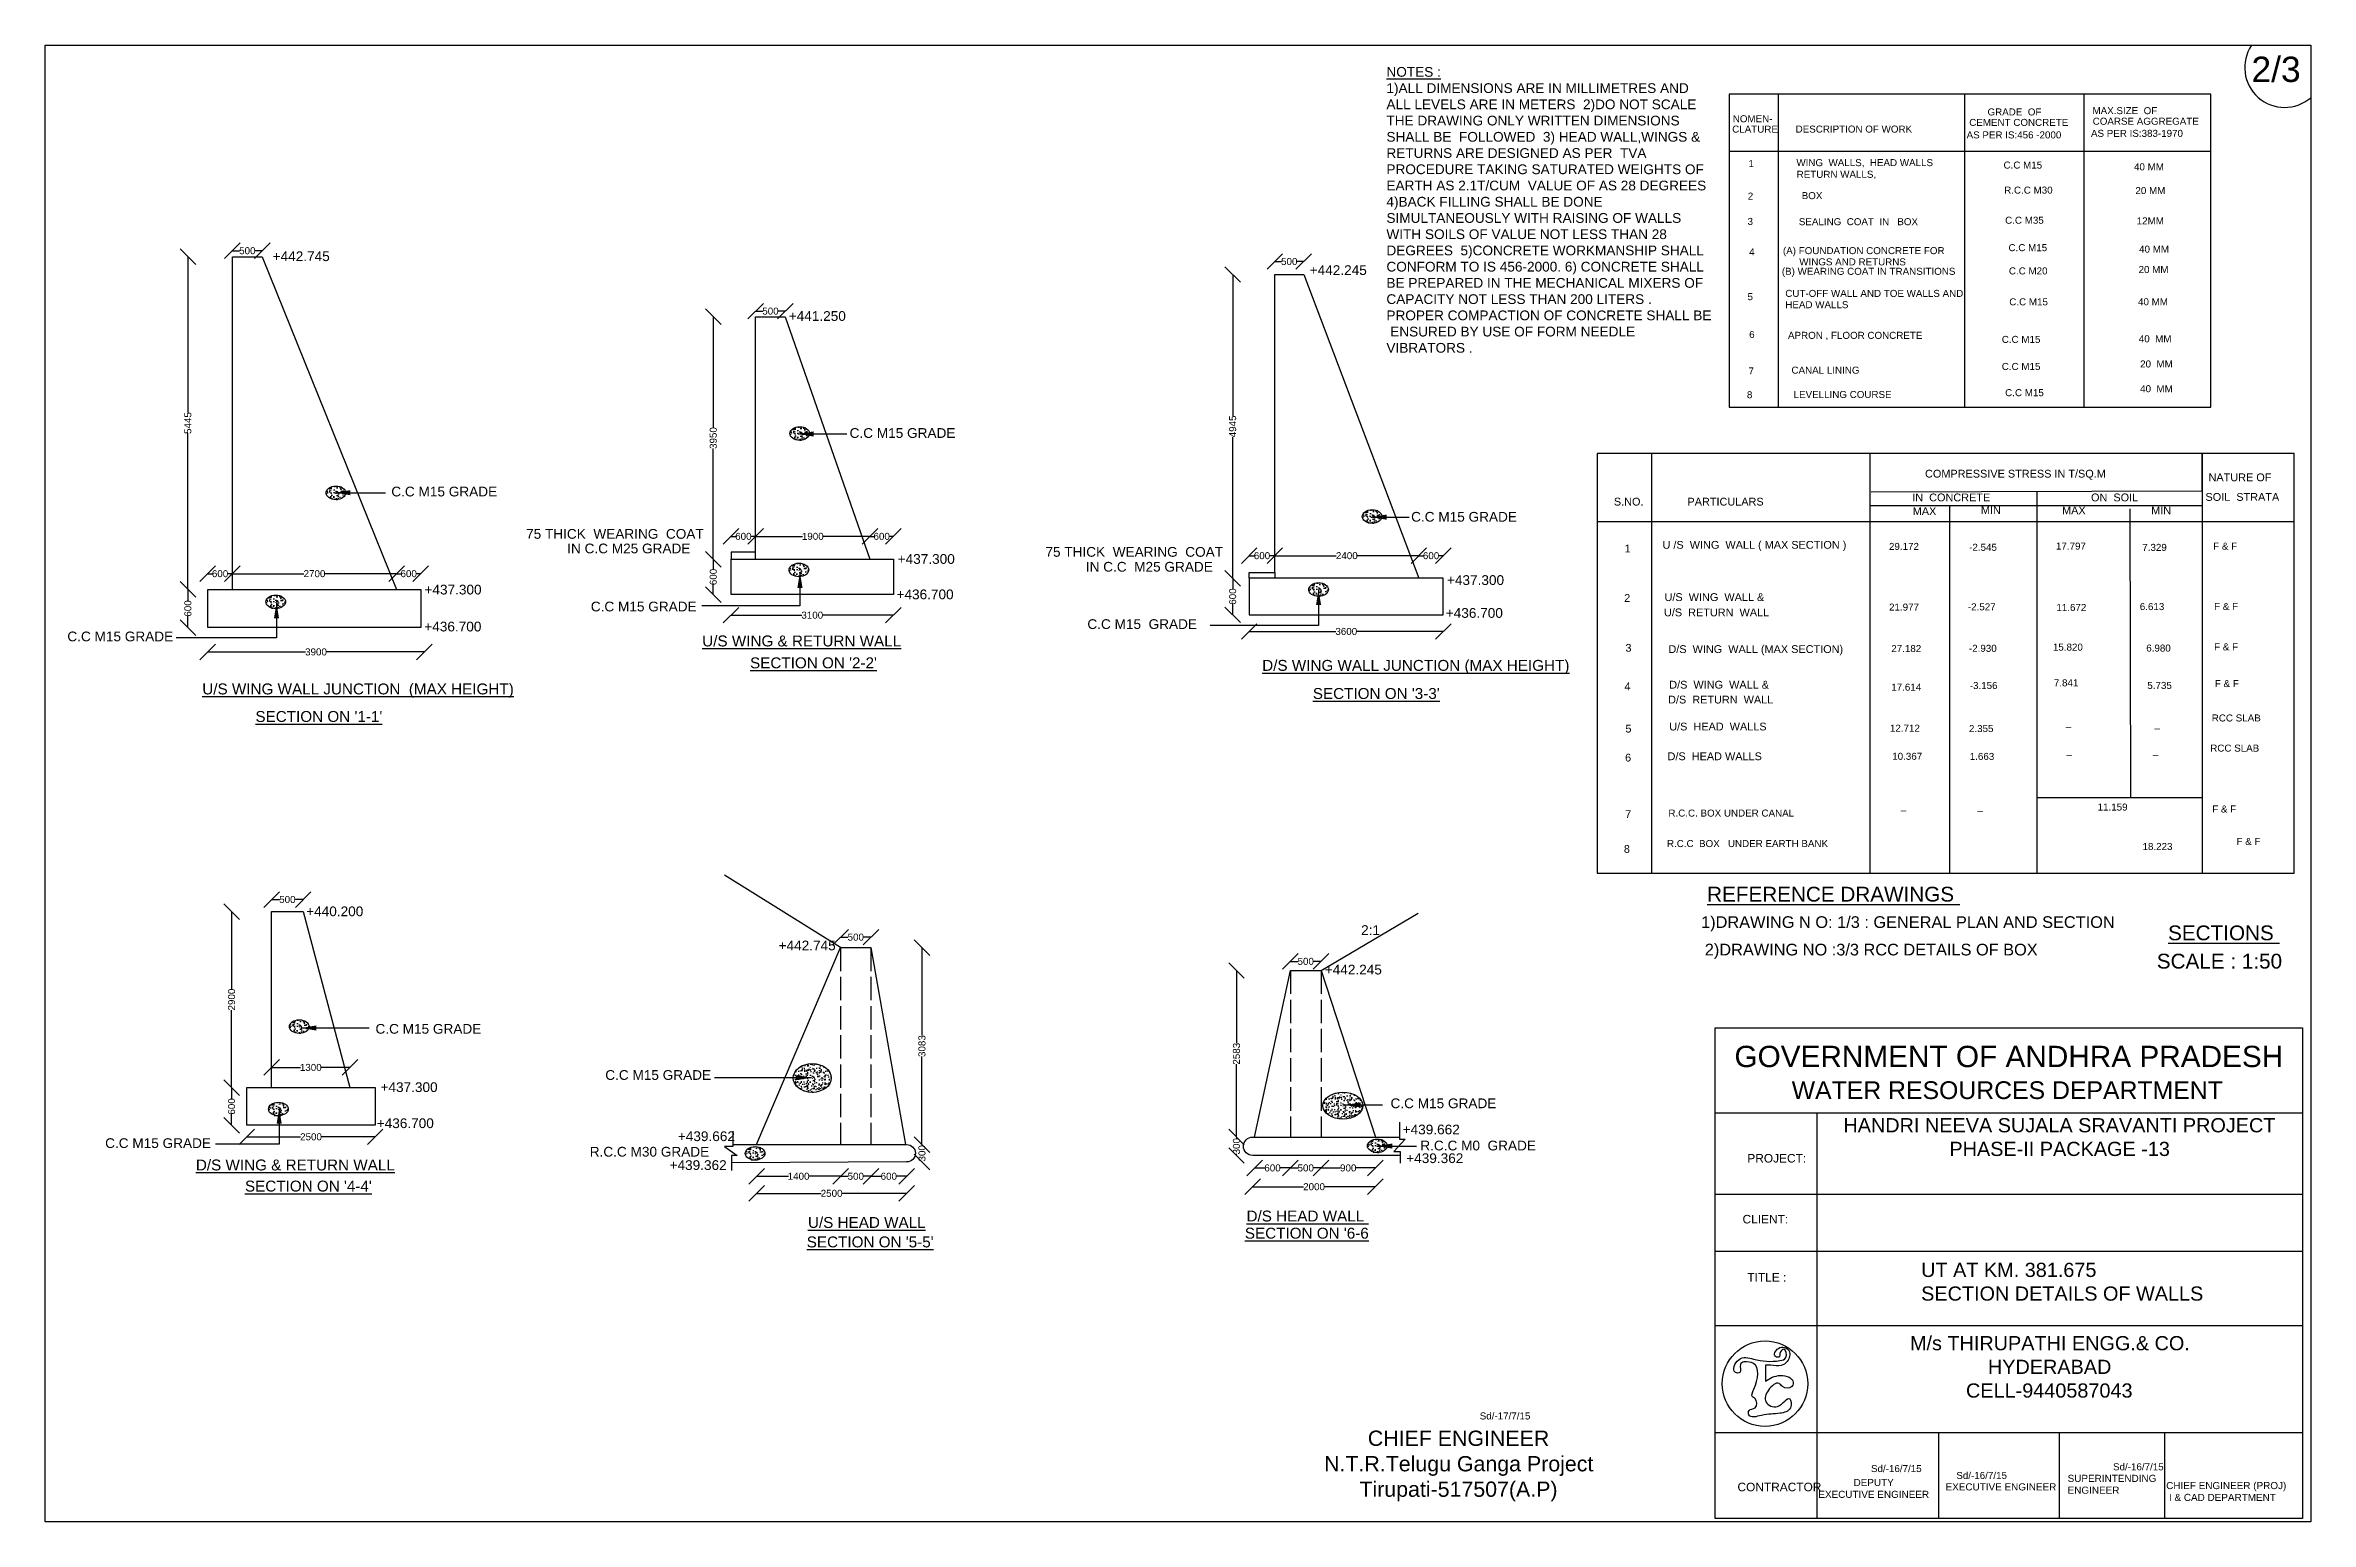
# Model space of a CAD drawing. Header units: millimetres. Extents: x 5762401 to 5768217, y 20979377 to 20983167.
import ezdxf

# ---------------------------------------------------------------- set-up
doc = ezdxf.new("R2010")
doc.units = ezdxf.units.MM
doc.header["$MEASUREMENT"] = 0
doc.linetypes.add('ACAD_ISO02W100', pattern=[15, 12, -3])
for name, color, linetype in [('DIMENSIONS', 7, 'Continuous'), ('DRAWING', 7, 'Continuous'), ('TEXT', 1, 'Continuous')]:
    doc.layers.add(name, color=color, linetype=linetype)
doc.styles.get("Standard").update_dxf_attribs({"font": 'arial.ttf', "height": 18})
doc.dimstyles.get("Standard").update_dxf_attribs({"dimtxt": 18, "dimasz": 40, "dimexe": 0.18, "dimexo": 0.0625, "dimgap": 0.09, "dimtad": 0, "dimdec": 0, "dimzin": 0, "dimdsep": 46, "dimtxsty": 'Standard', "dimblk": 'OBLIQUE', "dimcen": 0.09, "dimse1": 1, "dimse2": 1, "dimadec": 0, "dimazin": 0, "dimtfac": 1, "dimtdec": 0, "dimtofl": 0, "dimtmove": 0, "dimatfit": 3, "dimfxl": 1, "dimtolj": 1, "dimtzin": 0, "dimarcsym": 0})

msp = doc.modelspace()

# ---------------------------------------------------------------- texts
at = {"layer": 'DIMENSIONS', "color": 0}
msp.add_text('2/3', height=65, dxfattribs=at).set_placement((5768064.8, 20983073))
at = {"layer": 'TEXT', "color": 0}
for s, height, p in [('MAX.SIZE  OF', 18, (5767656.6, 20982990.4)), ('CLATURE', 18, (5766731.7, 20982943)), ('NOMEN-', 18, (5766733.1, 20982969.6)), ('DESCRIPTION OF WORK', 18, (5766894.5, 20982943.1)), ('CEMENT CONCRETE', 18, (5767340.2, 20982960.2)), ('GRADE  OF', 18, (5767387.1, 20982987.1)), ('AS PER IS:383-1970', 18, (5767652.7, 20982932.1)), ('COARSE AGGREGATE', 18, (5767657.1, 20982963.2)), ('AS PER IS:456 -2000', 18, (5767333.4, 20982928.1)), ('1', 18, (5766773.5, 20982854.6)), ('WING  WALLS,  HEAD WALLS', 18, (5766896.5, 20982856.9)), ('RETURN WALLS,', 18, (5766897.2, 20982826.9)), ('C.C M15', 18, (5767428.2, 20982850.7)), ('40 MM', 18, (5767763.2, 20982846.1)), ('2', 18, (5766771.7, 20982771)), ('BOX', 18, (5766910.1, 20982772.2)), ('R.C.C M30', 18, (5767429.9, 20982786.4)), ('20 MM', 18, (5767766.8, 20982785.2)), ('3', 18, (5766771, 20982706)), ('SEALING  COAT  IN   BOX', 18, (5766902.7, 20982705.3)), ('C.C M35', 18, (5767432.3, 20982709)), ('12MM', 18, (5767770.2, 20982707.5)), ('+442.745', 25, (5762984.7, 20982613.1)), ('+442.245', 25, (5765647, 20982577.4)), ('4', 18, (5766775.2, 20982627.6)), ('(A) FOUNDATION CONCRETE FOR ', 18, (5766861.9, 20982631)), ('      WINGS AND RETURNS', 18, (5766861.9, 20982602.1)), ('C.C M15', 18, (5767441, 20982638.6)), ('20 MM', 18, (5767774.9, 20982582.5)), ('40 MM', 18, (5767776.2, 20982634.8)), ('(B) WEARING COAT IN TRANSITIONS', 18, (5766859.1, 20982577.9)), ('C.C M20', 18, (5767442, 20982578.9)), ('+441.250', 25, (5764309.6, 20982459.6)), ('5', 18, (5766771, 20982512.8)), ('CUT-OFF WALL AND TOE WALLS AND', 18, (5766868, 20982521.2)), ('HEAD WALLS', 18, (5766868, 20982492.2)), ('C.C M15', 18, (5767443, 20982499.5)), ('40 MM', 18, (5767773.5, 20982499.8)), ('6', 18, (5766775.2, 20982415.5)), ('APRON , FLOOR CONCRETE', 18, (5766874.9, 20982413.5)), ('C.C M15', 18, (5767423.7, 20982403.1)), ('40  MM', 18, (5767775.5, 20982404.7)), ('7', 18, (5766773.5, 20982322)), ('CANAL LINING ', 18, (5766883.8, 20982324.1)), ('C.C M15', 18, (5767423.7, 20982333.7)), ('20  MM', 18, (5767778.9, 20982340)), ('8', 18, (5766769.4, 20982261)), ('LEVELLING COURSE', 18, (5766889.3, 20982261.7)), ('C.C M15', 18, (5767432.4, 20982266.3)), ('40  MM', 18, (5767778.9, 20982276.4)), ('C.C M15 GRADE', 25, (5764465.9, 20982159.2)), ('COMPRESSIVE STRESS IN T/SQ.M', 20, (5767226.7, 20982057.3)), ('C.C M15 GRADE', 25, (5763289.4, 20982008.9)), ('NATURE OF', 20, (5767954.5, 20982047.9)), ('C.C M15 GRADE', 25, (5765907.4, 20981944.1)), ('S.NO.', 20, (5766427.9, 20981985.5)), ('PARTICULARS', 20, (5766616.8, 20981985.5)), ('IN  CONCRETE', 20, (5767193.8, 20981996.3)), ('MAX', 20, (5767195.1, 20981961.1)), ('MIN', 20, (5767370.2, 20981963.9)), ('MAX', 20, (5767578.5, 20981963)), ('ON  SOIL', 20, (5767652.8, 20981996.3)), ('MIN', 20, (5767807.2, 20981963)), ('SOIL  STRATA', 20, (5767946.6, 20981997.6)), ('75 THICK  WEARING  COAT', 25, (5763635.4, 20981900.2)), ('IN C.C M25 GRADE', 25, (5763740.9, 20981862.8)), ('+437.300', 25, (5764589.3, 20981835.8)), ('75 THICK  WEARING  COAT', 25, (5764968.6, 20981854)), ('1', 20, (5766455.1, 20981865)), ('U /S  WING  WALL ( MAX SECTION )', 20, (5766552.8, 20981874.6)), ('29.172', 18, (5767134.1, 20981871.6)), ('-2.545', 18, (5767339.9, 20981869.3)), ('17.797', 18, (5767562.8, 20981872.4)), ('7.329', 18, (5767784.4, 20981869.1)), ('F & F', 18, (5767966.5, 20981872.2)), ('IN C.C  M25 GRADE', 25, (5765072.3, 20981815.8)), ('+437.300', 25, (5765999.4, 20981781.6)), ('+437.300', 25, (5763374.5, 20981757.2)), ('C.C M15 GRADE', 25, (5763801.5, 20981713.7)), ('+436.700', 25, (5764586.3, 20981744.9)), ('2', 20, (5766454.3, 20981738.2)), ('U/S  WING  WALL &', 20, (5766557.9, 20981740.4)), ('21.977', 18, (5767134.3, 20981715.8)), ('-2.527', 18, (5767336.7, 20981716.5)), ('11.672', 18, (5767563.9, 20981714.9)), ('6.613', 18, (5767778, 20981717.1)), ('F & F', 18, (5767968.8, 20981717.3)), ('+436.700', 25, (5763374, 20981662.3)), ('C.C M15  GRADE', 25, (5765076.3, 20981668.6)), ('+436.700', 25, (5765996.3, 20981697.2)), ('U/S  RETURN  WALL', 20, (5766556.5, 20981701.1)), ('C.C M15 GRADE', 25, (5762457.7, 20981636.9)), ('%%UU/S WING & RETURN WALL', 28, (5764087.5, 20981623.8)), ('3', 20, (5766457.6, 20981610.2)), ('D/S  WING  WALL (MAX SECTION)', 20, (5766567.9, 20981606.9)), ('27.182', 18, (5767140, 20981609.3)), ('-2.930', 18, (5767339.4, 20981609.9)), ('15.820', 18, (5767555, 20981613)), ('6.980', 18, (5767794.6, 20981610.6)), ('F & F', 18, (5767968.8, 20981613.7)), ("%%USECTION ON '2-2'", 28, (5764210.3, 20981567.6)), ('%%UD/S WING WALL JUNCTION (MAX HEIGHT)', 28, (5765525.1, 20981561.1)), ('%%UU/S WING WALL JUNCTION  (MAX HEIGHT)', 28, (5762804.1, 20981500.6)), ("%%USECTION ON '3-3'", 28, (5765655, 20981488.9)), ('4', 20, (5766455.1, 20981511.2)), ('D/S  RETURN  WALL', 20, (5766567.1, 20981477.3)), ('D/S  WING  WALL &', 20, (5766570, 20981515.5)), ('17.614', 18, (5767140, 20981510.2)), ('-3.156', 18, (5767341.5, 20981514.4)), ('7.841', 18, (5767557.4, 20981521.4)), ('5.735', 18, (5767797.4, 20981514.7)), ('F & F', 18, (5767970.8, 20981519.4)), ("%%USECTION ON '1-1'", 28, (5762940.5, 20981429.9)), ('RCC SLAB', 18, (5767962.8, 20981431.1)), ('5', 20, (5766457.6, 20981402.7)), ('U/S  HEAD  WALLS', 20, (5766570, 20981408.1)), ('12.712', 18, (5767136.6, 20981404.9)), ('2.355', 18, (5767339.4, 20981403.9)), ('_', 18, (5767588, 20981420.2)), ('_', 18, (5767815.6, 20981415.8)), ('6', 20, (5766456.7, 20981328.3)), ('D/S  HEAD WALLS', 20, (5766565.7, 20981331.7)), ('10.367', 18, (5767142.5, 20981332.7)), ('1.663', 18, (5767341.5, 20981332.4)), ('_', 18, (5767589.5, 20981348.9)), ('_', 18, (5767811.2, 20981347.4)), ('RCC SLAB', 18, (5767958.9, 20981353.7)), ('R.C.C. BOX UNDER CANAL', 18, (5766567.9, 20981186.9)), ('11.159', 18, (5767669.7, 20981202.4)), ('F & F', 18, (5767964.1, 20981197.4)), ('7', 20, (5766456.8, 20981183.2)), ('_', 18, (5767164.6, 20981205.5)), ('_', 18, (5767361.6, 20981204.5)), ('8', 20, (5766453.5, 20981093.8)), ('R.C.C  BOX   UNDER EARTH BANK', 18, (5766564.2, 20981108.6)), ('18.223', 18, (5767785.1, 20981101.2)), ('F & F', 18, (5768026.3, 20981114)), ('%%UREFERENCE DRAWINGS ', 38, (5766667.3, 20980968.7)), ('+440.200', 25, (5763070.8, 20980931.1)), ('1)DRAWING N O: 1/3 : GENERAL PLAN AND SECTION', 30, (5766651.8, 20980901)), ('+442.745', 25, (5764283.6, 20980843.4)), ('2:1', 25, (5765779, 20980883)), ('2)DRAWING NO :3/3 RCC DETAILS OF BOX  ', 30, (5766661.3, 20980830.4)), ('%%USECTIONS ', 38, (5767850.6, 20980869.3)), ('+442.245', 25, (5765685.7, 20980781.5)), ('SCALE : 1:50', 38, (5767821.7, 20980796.7)), ('C.C M15 GRADE', 25, (5763248.7, 20980629.4)), ('C.C M15 GRADE', 25, (5763838.6, 20980510.9)), ('+437.300', 25, (5763261.6, 20980479.7)), ('C.C M15 GRADE', 25, (5765854.5, 20980438.2)), ('+436.700', 25, (5763251.9, 20980387.1)), ('+439.662', 25, (5765885.7, 20980371)), ('C.C M15 GRADE', 25, (5762554.7, 20980336)), ('R.C.C M30 GRADE', 25, (5763798.8, 20980313.9)), ('+439.662', 25, (5764024.9, 20980353.7)), ('R.C.C M0  GRADE', 25, (5765931, 20980329.8)), ('%%UD/S WING & RETURN WALL', 28, (5762787.6, 20980278.4)), ('+439.362', 25, (5764003.7, 20980279.6)), ('+439.362', 25, (5765894.8, 20980297.3)), ("%%USECTION ON '4-4'", 28, (5762913.6, 20980224.2)), ('%%UU/S HEAD WALL', 28, (5764358.9, 20980130.8)), ('%%UD/S HEAD WALL ', 28, (5765484.8, 20980147.3)), ("%%USECTION ON '5-5'", 28, (5764355.8, 20980080.8)), ("%%USECTION ON '6-6", 28, (5765480.5, 20980103.3)), ('Sd/-17/7/15', 18, (5766083.5, 20979639)), ('Sd/-16/7/15', 18, (5767088, 20979503.9)), ('Sd/-16/7/15', 18, (5767709.3, 20979508.5)), ('Sd/-16/7/15', 18, (5767307, 20979486.3))]:
    msp.add_text(s, height=height, dxfattribs=at).set_placement(p)
at = {"layer": 'TEXT', "color": 0, "attachment_point": 1}
for s, insert, char_height, width in [('{\\LNOTES : \\P}1)ALL DIMENSIONS ARE IN MILLIMETRES AND ALL LEVELS ARE IN METERS  2)DO NOT SCALE THE DRAWING ONLY WRITTEN DIMENSIONS SHALL BE  FOLLOWED  3) HEAD WALL,WINGS & RETURNS ARE DESIGNED AS PER  TVA  PROCEDURE TAKING SATURATED WEIGHTS OF EARTH AS 2.1T/CUM  VALUE OF AS 28 DEGREES  4)BACK FILLING SHALL BE DONE SIMULTANEOUSLY WITH RAISING OF WALLS WITH SOILS OF VALUE NOT LESS THAN 28 DEGREES  5)CONCRETE WORKMANSHIP SHALL CONFORM TO IS 456-2000. 6) CONCRETE SHALL BE PREPARED IN THE MECHANICAL MIXERS OF CAPACITY NOT LESS THAN 200 LITERS .   PROPER COMPACTION OF CONCRETE SHALL BE  ENSURED BY USE OF FORM NEEDLE VIBRATORS .', (5765844, 20983111.4), 25, 840.909), ('\\pi29.5;{\\H1.5x;GOVERNMENT OF ANDHRA PRADESH}  \\P\\pi176.45;{\\H1.25x;WATER RESOURCES DEPARTMENT }', (5766707.9, 20980598.4), 36.452, 1457.813), ('\\pi2.5487;HANDRI NEEVA SUJALA SRAVANTI PROJECT \\P\\pi274.73;PHASE-II PACKAGE -13', (5767014.6, 20980412.7), 36.452, 1109.234), ('PROJECT:', (5766770.5, 20980320.6), 21.87, 224.372), ('CLIENT:', (5766758.2, 20980164.2), 21.87, 224.372), ('UT AT KM. 381.675\\PSECTION DETAILS OF WALLS ', (5767216.7, 20980041.3), 36.452, 891.266), ('TITLE :', (5766770.5, 20980014.7), 21.87, 224.372), ('\\pi4.1027;M/s THIRUPATHI ENGG.& CO. \\P\\pi204.24;HYDERABAD   \\P\\pi147.96;CELL-9440587043', (5767183.9, 20979853.1), 36.452, 718.628), ('\\pi114.47;CHIEF ENGINEER \\P\\pi2.283;N.T.R.Telugu Ganga Project\\P\\pi92.984;Tirupati-517507(A.P)', (5765681.7, 20979610.4), 39.224, 691.326), ('CONTRACTOR ', (5766745.2, 20979476.6), 21.871, 224.372), ('\\pi162.62;DEPUTY \\P\\pi72.159;EXECUTIVE ENGINEER ', (5766880.6, 20979486.3), 18.226, 426.362), ('EXECUTIVE ENGINEER', (5767279.4, 20979475), 18.226, 284.242), ('SUPERINTENDING \\PENGINEER ', (5767592.8, 20979496.9), 18.226, 226.356), ('CHIEF ENGINEER (PROJ)\\P I & CAD DEPARTMENT ', (5767845.8, 20979478.4), 18.226, 307.652)]:
    msp.add_mtext(s, dxfattribs=dict(at, insert=insert, char_height=char_height, width=width))

# ---------------------------------------------------------------- blocks, each defined once
blk = doc.blocks.new('_Oblique')
at = {"color": 0, "linetype": 'ByBlock', "lineweight": -2}
blk.add_line((-0.5, -0.5), (0.5, 0.5), dxfattribs=at)
blk = doc.blocks.new('*D4')
at = {"layer": 'Defpoints', "color": 0, "transparency": 16777216}
for p in [(5762881.3, 20982624.4), (5762958.1, 20982639.7), (5762958.1, 20982624.4)]:
    blk.add_point(p, dxfattribs=at)
at = {"layer": 'DIMENSIONS', "color": 0, "lineweight": -2, "transparency": 16777216}
for p, q in [((5762881.3, 20982639.7), (5762899.8, 20982639.7)), ((5762958.1, 20982639.7), (5762939.7, 20982639.7))]:
    blk.add_line(p, q, dxfattribs=at)
at = {"layer": 'DIMENSIONS', "color": 0, "lineweight": -2, "transparency": 16777216, "xscale": 40, "yscale": 40, "zscale": 40, "rotation": 180}
blk.add_blockref('_Oblique', (5762881.3, 20982639.7), dxfattribs=at)
at = {"layer": 'DIMENSIONS', "color": 0, "lineweight": -2, "transparency": 16777216, "xscale": 40, "yscale": 40, "zscale": 40}
blk.add_blockref('_Oblique', (5762958.1, 20982639.7), dxfattribs=at)
at = {"layer": 'DIMENSIONS', "color": 0, "transparency": 16777216, "insert": (5762919.7, 20982639.7), "char_height": 18, "attachment_point": 5}
blk.add_mtext('\\A1;500', dxfattribs=at)
blk = doc.blocks.new('*D5')
at = {"layer": 'Defpoints', "color": 0, "transparency": 16777216}
for p in [(5762881.3, 20982624.4), (5762767.1, 20981770.2), (5762881.3, 20981770.2)]:
    blk.add_point(p, dxfattribs=at)
at = {"layer": 'DIMENSIONS', "color": 0, "lineweight": -2, "transparency": 16777216}
for p, q in [((5762767.1, 20982624.4), (5762767.1, 20982224.4)), ((5762767.1, 20981770.2), (5762767.1, 20982170.3))]:
    blk.add_line(p, q, dxfattribs=at)
at = {"layer": 'DIMENSIONS', "color": 0, "lineweight": -2, "transparency": 16777216, "xscale": 40, "yscale": 40, "zscale": 40}
for p, rotation in [((5762767.1, 20982624.4), 90), ((5762767.1, 20981770.2), 270)]:
    blk.add_blockref('_Oblique', p, dxfattribs=dict(at, rotation=rotation))
at = {"layer": 'DIMENSIONS', "color": 0, "transparency": 16777216, "insert": (5762767.1, 20982197.3), "char_height": 18, "attachment_point": 5, "rotation": 90}
blk.add_mtext('\\A1;5445', dxfattribs=at)
blk = doc.blocks.new('*D6')
at = {"layer": 'Defpoints', "color": 0, "transparency": 16777216}
for p in [(5762818, 20981770.2), (5762767.1, 20981672.1), (5762818, 20981672.1)]:
    blk.add_point(p, dxfattribs=at)
at = {"layer": 'DIMENSIONS', "color": 0, "lineweight": -2, "transparency": 16777216}
for p, q in [((5762767.1, 20981770.2), (5762767.1, 20981741.2)), ((5762767.1, 20981672.1), (5762767.1, 20981701.2))]:
    blk.add_line(p, q, dxfattribs=at)
at = {"layer": 'DIMENSIONS', "color": 0, "lineweight": -2, "transparency": 16777216, "xscale": 40, "yscale": 40, "zscale": 40}
for p, rotation in [((5762767.1, 20981770.2), 90), ((5762767.1, 20981672.1), 270)]:
    blk.add_blockref('_Oblique', p, dxfattribs=dict(at, rotation=rotation))
at = {"layer": 'DIMENSIONS', "color": 0, "transparency": 16777216, "insert": (5762767.1, 20981721.2), "char_height": 18, "attachment_point": 5, "rotation": 90}
blk.add_mtext('\\A1;600', dxfattribs=at)
blk = doc.blocks.new('*D7')
at = {"layer": 'Defpoints', "color": 0, "transparency": 16777216}
for p in [(5762881.3, 20981810.5), (5762818, 20981770.2), (5762881.3, 20981770.2)]:
    blk.add_point(p, dxfattribs=at)
at = {"layer": 'DIMENSIONS', "color": 0, "lineweight": -2, "transparency": 16777216}
for p, q in [((5762818, 20981810.5), (5762829.7, 20981810.5)), ((5762881.3, 20981810.5), (5762869.6, 20981810.5))]:
    blk.add_line(p, q, dxfattribs=at)
at = {"layer": 'DIMENSIONS', "color": 0, "lineweight": -2, "transparency": 16777216, "xscale": 40, "yscale": 40, "zscale": 40, "rotation": 180}
blk.add_blockref('_Oblique', (5762818, 20981810.5), dxfattribs=at)
at = {"layer": 'DIMENSIONS', "color": 0, "lineweight": -2, "transparency": 16777216, "xscale": 40, "yscale": 40, "zscale": 40}
blk.add_blockref('_Oblique', (5762881.3, 20981810.5), dxfattribs=at)
at = {"layer": 'DIMENSIONS', "color": 0, "transparency": 16777216, "insert": (5762849.7, 20981810.5), "char_height": 18, "attachment_point": 5}
blk.add_mtext('\\A1;600', dxfattribs=at)
blk = doc.blocks.new('*D8')
at = {"layer": 'Defpoints', "color": 0, "transparency": 16777216}
for p in [(5762881.3, 20981810.5), (5763302.8, 20981810.5), (5763302.8, 20981770.2)]:
    blk.add_point(p, dxfattribs=at)
at = {"layer": 'DIMENSIONS', "color": 0, "lineweight": -2, "transparency": 16777216}
for p, q in [((5762881.3, 20981810.5), (5763065, 20981810.5)), ((5763302.8, 20981810.5), (5763119.1, 20981810.5))]:
    blk.add_line(p, q, dxfattribs=at)
at = {"layer": 'DIMENSIONS', "color": 0, "lineweight": -2, "transparency": 16777216, "xscale": 40, "yscale": 40, "zscale": 40, "rotation": 180}
blk.add_blockref('_Oblique', (5762881.3, 20981810.5), dxfattribs=at)
at = {"layer": 'DIMENSIONS', "color": 0, "lineweight": -2, "transparency": 16777216, "xscale": 40, "yscale": 40, "zscale": 40}
blk.add_blockref('_Oblique', (5763302.8, 20981810.5), dxfattribs=at)
at = {"layer": 'DIMENSIONS', "color": 0, "transparency": 16777216, "insert": (5763092.1, 20981810.5), "char_height": 18, "attachment_point": 5}
blk.add_mtext('\\A1;2700', dxfattribs=at)
blk = doc.blocks.new('*D9')
at = {"layer": 'Defpoints', "color": 0, "transparency": 16777216}
for p in [(5763364.9, 20981810.5), (5763302.8, 20981770.2), (5763364.9, 20981770.2)]:
    blk.add_point(p, dxfattribs=at)
at = {"layer": 'DIMENSIONS', "color": 0, "lineweight": -2, "transparency": 16777216}
for p, q in [((5763302.8, 20981810.5), (5763313.9, 20981810.5)), ((5763364.9, 20981810.5), (5763353.9, 20981810.5))]:
    blk.add_line(p, q, dxfattribs=at)
at = {"layer": 'DIMENSIONS', "color": 0, "lineweight": -2, "transparency": 16777216, "xscale": 40, "yscale": 40, "zscale": 40, "rotation": 180}
blk.add_blockref('_Oblique', (5763302.8, 20981810.5), dxfattribs=at)
at = {"layer": 'DIMENSIONS', "color": 0, "lineweight": -2, "transparency": 16777216, "xscale": 40, "yscale": 40, "zscale": 40}
blk.add_blockref('_Oblique', (5763364.9, 20981810.5), dxfattribs=at)
at = {"layer": 'DIMENSIONS', "color": 0, "transparency": 16777216, "insert": (5763333.9, 20981810.5), "char_height": 18, "attachment_point": 5}
blk.add_mtext('\\A1;600', dxfattribs=at)
blk = doc.blocks.new('*D10')
at = {"layer": 'Defpoints', "color": 0, "transparency": 16777216}
for p in [(5762818, 20981672.1), (5763374, 20981662.3), (5763374, 20981609.6)]:
    blk.add_point(p, dxfattribs=at)
at = {"layer": 'DIMENSIONS', "color": 0, "lineweight": -2, "transparency": 16777216}
for p, q in [((5762818, 20981609.6), (5763069.1, 20981609.6)), ((5763374, 20981609.6), (5763122.9, 20981609.6))]:
    blk.add_line(p, q, dxfattribs=at)
at = {"layer": 'DIMENSIONS', "color": 0, "lineweight": -2, "transparency": 16777216, "xscale": 40, "yscale": 40, "zscale": 40, "rotation": 180}
blk.add_blockref('_Oblique', (5762818, 20981609.6), dxfattribs=at)
at = {"layer": 'DIMENSIONS', "color": 0, "lineweight": -2, "transparency": 16777216, "xscale": 40, "yscale": 40, "zscale": 40}
blk.add_blockref('_Oblique', (5763374, 20981609.6), dxfattribs=at)
at = {"layer": 'DIMENSIONS', "color": 0, "transparency": 16777216, "insert": (5763096, 20981609.6), "char_height": 18, "attachment_point": 5}
blk.add_mtext('\\A1;3900', dxfattribs=at)
blk = doc.blocks.new('*D11')
at = {"layer": 'Defpoints', "color": 0, "transparency": 16777216}
for p in [(5764300.8, 20982484.6), (5764224.5, 20982470.2), (5764300.8, 20982470.2)]:
    blk.add_point(p, dxfattribs=at)
at = {"layer": 'DIMENSIONS', "color": 0, "lineweight": -2, "transparency": 16777216}
for p, q in [((5764224.5, 20982484.6), (5764242.7, 20982484.6)), ((5764300.8, 20982484.6), (5764282.6, 20982484.6))]:
    blk.add_line(p, q, dxfattribs=at)
at = {"layer": 'DIMENSIONS', "color": 0, "lineweight": -2, "transparency": 16777216, "xscale": 40, "yscale": 40, "zscale": 40, "rotation": 180}
blk.add_blockref('_Oblique', (5764224.5, 20982484.6), dxfattribs=at)
at = {"layer": 'DIMENSIONS', "color": 0, "lineweight": -2, "transparency": 16777216, "xscale": 40, "yscale": 40, "zscale": 40}
blk.add_blockref('_Oblique', (5764300.8, 20982484.6), dxfattribs=at)
at = {"layer": 'DIMENSIONS', "color": 0, "transparency": 16777216, "insert": (5764262.7, 20982484.6), "char_height": 18, "attachment_point": 5}
blk.add_mtext('\\A1;500', dxfattribs=at)
blk = doc.blocks.new('*D12')
at = {"layer": 'Defpoints', "color": 0, "transparency": 16777216}
for p in [(5764224.5, 20982470.2), (5764115.9, 20981847.4), (5764224.5, 20981847.4)]:
    blk.add_point(p, dxfattribs=at)
at = {"layer": 'DIMENSIONS', "color": 0, "lineweight": -2, "transparency": 16777216}
for p, q in [((5764115.9, 20982470.2), (5764115.9, 20982185.7)), ((5764115.9, 20981847.4), (5764115.9, 20982131.8))]:
    blk.add_line(p, q, dxfattribs=at)
at = {"layer": 'DIMENSIONS', "color": 0, "lineweight": -2, "transparency": 16777216, "xscale": 40, "yscale": 40, "zscale": 40}
for p, rotation in [((5764115.9, 20982470.2), 90), ((5764115.9, 20981847.4), 270)]:
    blk.add_blockref('_Oblique', p, dxfattribs=dict(at, rotation=rotation))
at = {"layer": 'DIMENSIONS', "color": 0, "transparency": 16777216, "insert": (5764115.9, 20982158.8), "char_height": 18, "attachment_point": 5, "rotation": 90}
blk.add_mtext('\\A1;3950', dxfattribs=at)
blk = doc.blocks.new('*D13')
at = {"layer": 'Defpoints', "color": 0, "transparency": 16777216}
for p in [(5764161.7, 20981847.4), (5764115.9, 20981756.9), (5764161.7, 20981756.9)]:
    blk.add_point(p, dxfattribs=at)
at = {"layer": 'DIMENSIONS', "color": 0, "lineweight": -2, "transparency": 16777216}
for p, q in [((5764115.9, 20981847.4), (5764115.9, 20981822.1)), ((5764115.9, 20981756.9), (5764115.9, 20981782.1))]:
    blk.add_line(p, q, dxfattribs=at)
at = {"layer": 'DIMENSIONS', "color": 0, "lineweight": -2, "transparency": 16777216, "xscale": 40, "yscale": 40, "zscale": 40}
for p, rotation in [((5764115.9, 20981847.4), 90), ((5764115.9, 20981756.9), 270)]:
    blk.add_blockref('_Oblique', p, dxfattribs=dict(at, rotation=rotation))
at = {"layer": 'DIMENSIONS', "color": 0, "transparency": 16777216, "insert": (5764115.9, 20981802.1), "char_height": 18, "attachment_point": 5, "rotation": 90}
blk.add_mtext('\\A1;600', dxfattribs=at)
blk = doc.blocks.new('*D14')
at = {"layer": 'Defpoints', "color": 0, "transparency": 16777216}
for p in [(5764224.5, 20981906.3), (5764161.7, 20981847.4), (5764224.5, 20981847.4)]:
    blk.add_point(p, dxfattribs=at)
at = {"layer": 'DIMENSIONS', "color": 0, "lineweight": -2, "transparency": 16777216}
for p, q in [((5764161.7, 20981906.3), (5764173.1, 20981906.3)), ((5764224.5, 20981906.3), (5764213.1, 20981906.3))]:
    blk.add_line(p, q, dxfattribs=at)
at = {"layer": 'DIMENSIONS', "color": 0, "lineweight": -2, "transparency": 16777216, "xscale": 40, "yscale": 40, "zscale": 40, "rotation": 180}
blk.add_blockref('_Oblique', (5764161.7, 20981906.3), dxfattribs=at)
at = {"layer": 'DIMENSIONS', "color": 0, "lineweight": -2, "transparency": 16777216, "xscale": 40, "yscale": 40, "zscale": 40}
blk.add_blockref('_Oblique', (5764224.5, 20981906.3), dxfattribs=at)
at = {"layer": 'DIMENSIONS', "color": 0, "transparency": 16777216, "insert": (5764193.1, 20981906.3), "char_height": 18, "attachment_point": 5}
blk.add_mtext('\\A1;600', dxfattribs=at)
blk = doc.blocks.new('*D15')
at = {"layer": 'Defpoints', "color": 0, "transparency": 16777216}
for p in [(5764518.1, 20981906.3), (5764224.5, 20981847.4), (5764518.1, 20981847.4)]:
    blk.add_point(p, dxfattribs=at)
at = {"layer": 'DIMENSIONS', "color": 0, "lineweight": -2, "transparency": 16777216}
for p, q in [((5764224.5, 20981906.3), (5764345.2, 20981906.3)), ((5764518.1, 20981906.3), (5764397.4, 20981906.3))]:
    blk.add_line(p, q, dxfattribs=at)
at = {"layer": 'DIMENSIONS', "color": 0, "lineweight": -2, "transparency": 16777216, "xscale": 40, "yscale": 40, "zscale": 40, "rotation": 180}
blk.add_blockref('_Oblique', (5764224.5, 20981906.3), dxfattribs=at)
at = {"layer": 'DIMENSIONS', "color": 0, "lineweight": -2, "transparency": 16777216, "xscale": 40, "yscale": 40, "zscale": 40}
blk.add_blockref('_Oblique', (5764518.1, 20981906.3), dxfattribs=at)
at = {"layer": 'DIMENSIONS', "color": 0, "transparency": 16777216, "insert": (5764371.3, 20981906.3), "char_height": 18, "attachment_point": 5}
blk.add_mtext('\\A1;1900', dxfattribs=at)
blk = doc.blocks.new('*D16')
at = {"layer": 'Defpoints', "color": 0, "transparency": 16777216}
for p in [(5764578.2, 20981906.3), (5764518.1, 20981847.4), (5764578.2, 20981847.4)]:
    blk.add_point(p, dxfattribs=at)
at = {"layer": 'DIMENSIONS', "color": 0, "lineweight": -2, "transparency": 16777216}
for p, q in [((5764518.1, 20981906.3), (5764528.2, 20981906.3)), ((5764578.2, 20981906.3), (5764568.2, 20981906.3))]:
    blk.add_line(p, q, dxfattribs=at)
at = {"layer": 'DIMENSIONS', "color": 0, "lineweight": -2, "transparency": 16777216, "xscale": 40, "yscale": 40, "zscale": 40, "rotation": 180}
blk.add_blockref('_Oblique', (5764518.1, 20981906.3), dxfattribs=at)
at = {"layer": 'DIMENSIONS', "color": 0, "lineweight": -2, "transparency": 16777216, "xscale": 40, "yscale": 40, "zscale": 40}
blk.add_blockref('_Oblique', (5764578.2, 20981906.3), dxfattribs=at)
at = {"layer": 'DIMENSIONS', "color": 0, "transparency": 16777216, "insert": (5764548.2, 20981906.3), "char_height": 18, "attachment_point": 5}
blk.add_mtext('\\A1;600', dxfattribs=at)
blk = doc.blocks.new('*D17')
at = {"layer": 'Defpoints', "color": 0, "transparency": 16777216}
for p in [(5764161.7, 20981756.9), (5764578.2, 20981756.9), (5764578.2, 20981704)]:
    blk.add_point(p, dxfattribs=at)
at = {"layer": 'DIMENSIONS', "color": 0, "lineweight": -2, "transparency": 16777216}
for p, q in [((5764161.7, 20981704), (5764343, 20981704)), ((5764578.2, 20981704), (5764396.9, 20981704))]:
    blk.add_line(p, q, dxfattribs=at)
at = {"layer": 'DIMENSIONS', "color": 0, "lineweight": -2, "transparency": 16777216, "xscale": 40, "yscale": 40, "zscale": 40, "rotation": 180}
blk.add_blockref('_Oblique', (5764161.7, 20981704), dxfattribs=at)
at = {"layer": 'DIMENSIONS', "color": 0, "lineweight": -2, "transparency": 16777216, "xscale": 40, "yscale": 40, "zscale": 40}
blk.add_blockref('_Oblique', (5764578.2, 20981704), dxfattribs=at)
at = {"layer": 'DIMENSIONS', "color": 0, "transparency": 16777216, "insert": (5764370, 20981704), "char_height": 18, "attachment_point": 5}
blk.add_mtext('\\A1;3100', dxfattribs=at)
blk = doc.blocks.new('*D18')
at = {"layer": 'Defpoints', "color": 0, "transparency": 16777216}
for p in [(5765631.7, 20982612), (5765557.4, 20982578.7), (5765631.7, 20982578.7)]:
    blk.add_point(p, dxfattribs=at)
at = {"layer": 'DIMENSIONS', "color": 0, "lineweight": -2, "transparency": 16777216}
for p, q in [((5765557.4, 20982612), (5765574.6, 20982612)), ((5765631.7, 20982612), (5765614.5, 20982612))]:
    blk.add_line(p, q, dxfattribs=at)
at = {"layer": 'DIMENSIONS', "color": 0, "lineweight": -2, "transparency": 16777216, "xscale": 40, "yscale": 40, "zscale": 40, "rotation": 180}
blk.add_blockref('_Oblique', (5765557.4, 20982612), dxfattribs=at)
at = {"layer": 'DIMENSIONS', "color": 0, "lineweight": -2, "transparency": 16777216, "xscale": 40, "yscale": 40, "zscale": 40}
blk.add_blockref('_Oblique', (5765631.7, 20982612), dxfattribs=at)
at = {"layer": 'DIMENSIONS', "color": 0, "transparency": 16777216, "insert": (5765594.5, 20982612), "char_height": 18, "attachment_point": 5}
blk.add_mtext('\\A1;500', dxfattribs=at)
blk = doc.blocks.new('*D19')
at = {"layer": 'Defpoints', "color": 0, "transparency": 16777216}
for p in [(5765557.4, 20982578.7), (5765449.3, 20981798.7), (5765491.7, 20981798.7)]:
    blk.add_point(p, dxfattribs=at)
at = {"layer": 'DIMENSIONS', "color": 0, "lineweight": -2, "transparency": 16777216}
for p, q in [((5765449.3, 20982578.7), (5765449.3, 20982216.1)), ((5765449.3, 20981798.7), (5765449.3, 20982161.3))]:
    blk.add_line(p, q, dxfattribs=at)
at = {"layer": 'DIMENSIONS', "color": 0, "lineweight": -2, "transparency": 16777216, "xscale": 40, "yscale": 40, "zscale": 40}
for p, rotation in [((5765449.3, 20982578.7), 90), ((5765449.3, 20981798.7), 270)]:
    blk.add_blockref('_Oblique', p, dxfattribs=dict(at, rotation=rotation))
at = {"layer": 'DIMENSIONS', "color": 0, "transparency": 16777216, "insert": (5765449.3, 20982188.7), "char_height": 18, "attachment_point": 5, "rotation": 90}
blk.add_mtext('\\A1;4945', dxfattribs=at)
blk = doc.blocks.new('*D20')
at = {"layer": 'Defpoints', "color": 0, "transparency": 16777216}
for p in [(5765491.7, 20981798.7), (5765449.3, 20981704.9), (5765491.7, 20981704.9)]:
    blk.add_point(p, dxfattribs=at)
at = {"layer": 'DIMENSIONS', "color": 0, "lineweight": -2, "transparency": 16777216}
for p, q in [((5765449.3, 20981798.7), (5765449.3, 20981771.8)), ((5765449.3, 20981704.9), (5765449.3, 20981731.8))]:
    blk.add_line(p, q, dxfattribs=at)
at = {"layer": 'DIMENSIONS', "color": 0, "lineweight": -2, "transparency": 16777216, "xscale": 40, "yscale": 40, "zscale": 40}
for p, rotation in [((5765449.3, 20981798.7), 90), ((5765449.3, 20981704.9), 270)]:
    blk.add_blockref('_Oblique', p, dxfattribs=dict(at, rotation=rotation))
at = {"layer": 'DIMENSIONS', "color": 0, "transparency": 16777216, "insert": (5765449.3, 20981751.8), "char_height": 18, "attachment_point": 5, "rotation": 90}
blk.add_mtext('\\A1;600', dxfattribs=at)
blk = doc.blocks.new('*D21')
at = {"layer": 'Defpoints', "color": 0, "transparency": 16777216}
for p in [(5765557.4, 20981856.7), (5765491.7, 20981813.8), (5765557.4, 20981813.8)]:
    blk.add_point(p, dxfattribs=at)
at = {"layer": 'DIMENSIONS', "color": 0, "lineweight": -2, "transparency": 16777216}
for p, q in [((5765491.7, 20981856.7), (5765504.5, 20981856.7)), ((5765557.4, 20981856.7), (5765544.5, 20981856.7))]:
    blk.add_line(p, q, dxfattribs=at)
at = {"layer": 'DIMENSIONS', "color": 0, "lineweight": -2, "transparency": 16777216, "xscale": 40, "yscale": 40, "zscale": 40, "rotation": 180}
blk.add_blockref('_Oblique', (5765491.7, 20981856.7), dxfattribs=at)
at = {"layer": 'DIMENSIONS', "color": 0, "lineweight": -2, "transparency": 16777216, "xscale": 40, "yscale": 40, "zscale": 40}
blk.add_blockref('_Oblique', (5765557.4, 20981856.7), dxfattribs=at)
at = {"layer": 'DIMENSIONS', "color": 0, "transparency": 16777216, "insert": (5765524.5, 20981856.7), "char_height": 18, "attachment_point": 5}
blk.add_mtext('\\A1;600', dxfattribs=at)
blk = doc.blocks.new('*D22')
at = {"layer": 'Defpoints', "color": 0, "transparency": 16777216}
for p in [(5765557.4, 20981856.7), (5765927.2, 20981856.7), (5765927.2, 20981798.7)]:
    blk.add_point(p, dxfattribs=at)
at = {"layer": 'DIMENSIONS', "color": 0, "lineweight": -2, "transparency": 16777216}
for p, q in [((5765557.4, 20981856.7), (5765715.2, 20981856.7)), ((5765927.2, 20981856.7), (5765769.3, 20981856.7))]:
    blk.add_line(p, q, dxfattribs=at)
at = {"layer": 'DIMENSIONS', "color": 0, "lineweight": -2, "transparency": 16777216, "xscale": 40, "yscale": 40, "zscale": 40, "rotation": 180}
blk.add_blockref('_Oblique', (5765557.4, 20981856.7), dxfattribs=at)
at = {"layer": 'DIMENSIONS', "color": 0, "lineweight": -2, "transparency": 16777216, "xscale": 40, "yscale": 40, "zscale": 40}
blk.add_blockref('_Oblique', (5765927.2, 20981856.7), dxfattribs=at)
at = {"layer": 'DIMENSIONS', "color": 0, "transparency": 16777216, "insert": (5765742.3, 20981856.7), "char_height": 18, "attachment_point": 5}
blk.add_mtext('\\A1;2400', dxfattribs=at)
blk = doc.blocks.new('*D23')
at = {"layer": 'Defpoints', "color": 0, "transparency": 16777216}
for p in [(5765990, 20981856.7), (5765927.2, 20981798.7), (5765990, 20981798.7)]:
    blk.add_point(p, dxfattribs=at)
at = {"layer": 'DIMENSIONS', "color": 0, "lineweight": -2, "transparency": 16777216}
for p, q in [((5765927.2, 20981856.7), (5765938.6, 20981856.7)), ((5765990, 20981856.7), (5765978.6, 20981856.7))]:
    blk.add_line(p, q, dxfattribs=at)
at = {"layer": 'DIMENSIONS', "color": 0, "lineweight": -2, "transparency": 16777216, "xscale": 40, "yscale": 40, "zscale": 40, "rotation": 180}
blk.add_blockref('_Oblique', (5765927.2, 20981856.7), dxfattribs=at)
at = {"layer": 'DIMENSIONS', "color": 0, "lineweight": -2, "transparency": 16777216, "xscale": 40, "yscale": 40, "zscale": 40}
blk.add_blockref('_Oblique', (5765990, 20981856.7), dxfattribs=at)
at = {"layer": 'DIMENSIONS', "color": 0, "transparency": 16777216, "insert": (5765958.6, 20981856.7), "char_height": 18, "attachment_point": 5}
blk.add_mtext('\\A1;600', dxfattribs=at)
blk = doc.blocks.new('*D24')
at = {"layer": 'Defpoints', "color": 0, "transparency": 16777216}
for p in [(5765491.7, 20981704.9), (5765990, 20981704.9), (5765990, 20981662.2)]:
    blk.add_point(p, dxfattribs=at)
at = {"layer": 'DIMENSIONS', "color": 0, "lineweight": -2, "transparency": 16777216}
for p, q in [((5765491.7, 20981662.2), (5765714, 20981662.2)), ((5765990, 20981662.2), (5765767.8, 20981662.2))]:
    blk.add_line(p, q, dxfattribs=at)
at = {"layer": 'DIMENSIONS', "color": 0, "lineweight": -2, "transparency": 16777216, "xscale": 40, "yscale": 40, "zscale": 40, "rotation": 180}
blk.add_blockref('_Oblique', (5765491.7, 20981662.2), dxfattribs=at)
at = {"layer": 'DIMENSIONS', "color": 0, "lineweight": -2, "transparency": 16777216, "xscale": 40, "yscale": 40, "zscale": 40}
blk.add_blockref('_Oblique', (5765990, 20981662.2), dxfattribs=at)
at = {"layer": 'DIMENSIONS', "color": 0, "transparency": 16777216, "insert": (5765740.9, 20981662.2), "char_height": 18, "attachment_point": 5}
blk.add_mtext('\\A1;3600', dxfattribs=at)
blk = doc.blocks.new('*D25')
at = {"layer": 'Defpoints', "color": 0, "transparency": 16777216}
for p in [(5763063.1, 20980973.9), (5762981.9, 20980943), (5763063.1, 20980943)]:
    blk.add_point(p, dxfattribs=at)
at = {"layer": 'DIMENSIONS', "color": 0, "lineweight": -2, "transparency": 16777216}
for p, q in [((5762981.9, 20980973.9), (5763002.6, 20980973.9)), ((5763063.1, 20980973.9), (5763042.4, 20980973.9))]:
    blk.add_line(p, q, dxfattribs=at)
at = {"layer": 'DIMENSIONS', "color": 0, "lineweight": -2, "transparency": 16777216, "xscale": 40, "yscale": 40, "zscale": 40, "rotation": 180}
blk.add_blockref('_Oblique', (5762981.9, 20980973.9), dxfattribs=at)
at = {"layer": 'DIMENSIONS', "color": 0, "lineweight": -2, "transparency": 16777216, "xscale": 40, "yscale": 40, "zscale": 40}
blk.add_blockref('_Oblique', (5763063.1, 20980973.9), dxfattribs=at)
at = {"layer": 'DIMENSIONS', "color": 0, "transparency": 16777216, "insert": (5763022.5, 20980973.9), "char_height": 18, "attachment_point": 5}
blk.add_mtext('\\A1;500', dxfattribs=at)
blk = doc.blocks.new('*D26')
at = {"layer": 'Defpoints', "color": 0, "transparency": 16777216}
for p in [(5762981.9, 20980943), (5762879.3, 20980491.2), (5762981.9, 20980491.2)]:
    blk.add_point(p, dxfattribs=at)
at = {"layer": 'DIMENSIONS', "color": 0, "lineweight": -2, "transparency": 16777216}
for p, q in [((5762879.3, 20980943), (5762879.3, 20980744.2)), ((5762879.3, 20980491.2), (5762879.3, 20980690))]:
    blk.add_line(p, q, dxfattribs=at)
at = {"layer": 'DIMENSIONS', "color": 0, "lineweight": -2, "transparency": 16777216, "xscale": 40, "yscale": 40, "zscale": 40}
for p, rotation in [((5762879.3, 20980943), 90), ((5762879.3, 20980491.2), 270)]:
    blk.add_blockref('_Oblique', p, dxfattribs=dict(at, rotation=rotation))
at = {"layer": 'DIMENSIONS', "color": 0, "transparency": 16777216, "insert": (5762879.3, 20980717.1), "char_height": 18, "attachment_point": 5, "rotation": 90}
blk.add_mtext('\\A1;2900', dxfattribs=at)
blk = doc.blocks.new('*D27')
at = {"layer": 'Defpoints', "color": 0, "transparency": 16777216}
for p in [(5762918.5, 20980491.2), (5762879.3, 20980394.2), (5762918.5, 20980394.2)]:
    blk.add_point(p, dxfattribs=at)
at = {"layer": 'DIMENSIONS', "color": 0, "lineweight": -2, "transparency": 16777216}
for p, q in [((5762879.3, 20980491.2), (5762879.3, 20980462.7)), ((5762879.3, 20980394.2), (5762879.3, 20980422.7))]:
    blk.add_line(p, q, dxfattribs=at)
at = {"layer": 'DIMENSIONS', "color": 0, "lineweight": -2, "transparency": 16777216, "xscale": 40, "yscale": 40, "zscale": 40}
for p, rotation in [((5762879.3, 20980491.2), 90), ((5762879.3, 20980394.2), 270)]:
    blk.add_blockref('_Oblique', p, dxfattribs=dict(at, rotation=rotation))
at = {"layer": 'DIMENSIONS', "color": 0, "transparency": 16777216, "insert": (5762879.3, 20980442.7), "char_height": 18, "attachment_point": 5, "rotation": 90}
blk.add_mtext('\\A1;600', dxfattribs=at)
blk = doc.blocks.new('*D28')
at = {"layer": 'Defpoints', "color": 0, "transparency": 16777216}
for p in [(5763183.2, 20980542.8), (5762981.9, 20980491.2), (5763183.2, 20980491.2)]:
    blk.add_point(p, dxfattribs=at)
at = {"layer": 'DIMENSIONS', "color": 0, "lineweight": -2, "transparency": 16777216}
for p, q in [((5762981.9, 20980542.8), (5763056.5, 20980542.8)), ((5763183.2, 20980542.8), (5763108.6, 20980542.8))]:
    blk.add_line(p, q, dxfattribs=at)
at = {"layer": 'DIMENSIONS', "color": 0, "lineweight": -2, "transparency": 16777216, "xscale": 40, "yscale": 40, "zscale": 40, "rotation": 180}
blk.add_blockref('_Oblique', (5762981.9, 20980542.8), dxfattribs=at)
at = {"layer": 'DIMENSIONS', "color": 0, "lineweight": -2, "transparency": 16777216, "xscale": 40, "yscale": 40, "zscale": 40}
blk.add_blockref('_Oblique', (5763183.2, 20980542.8), dxfattribs=at)
at = {"layer": 'DIMENSIONS', "color": 0, "transparency": 16777216, "insert": (5763082.6, 20980542.8), "char_height": 18, "attachment_point": 5}
blk.add_mtext('\\A1;1300', dxfattribs=at)
blk = doc.blocks.new('*D29')
at = {"layer": 'Defpoints', "color": 0, "transparency": 16777216}
for p in [(5762918.5, 20980394.2), (5763247.9, 20980394.2), (5763247.9, 20980364.7)]:
    blk.add_point(p, dxfattribs=at)
at = {"layer": 'DIMENSIONS', "color": 0, "lineweight": -2, "transparency": 16777216}
for p, q in [((5762918.5, 20980364.7), (5763056.1, 20980364.7)), ((5763247.9, 20980364.7), (5763110.3, 20980364.7))]:
    blk.add_line(p, q, dxfattribs=at)
at = {"layer": 'DIMENSIONS', "color": 0, "lineweight": -2, "transparency": 16777216, "xscale": 40, "yscale": 40, "zscale": 40, "rotation": 180}
blk.add_blockref('_Oblique', (5762918.5, 20980364.7), dxfattribs=at)
at = {"layer": 'DIMENSIONS', "color": 0, "lineweight": -2, "transparency": 16777216, "xscale": 40, "yscale": 40, "zscale": 40}
blk.add_blockref('_Oblique', (5763247.9, 20980364.7), dxfattribs=at)
at = {"layer": 'DIMENSIONS', "color": 0, "transparency": 16777216, "insert": (5763083.2, 20980364.7), "char_height": 18, "attachment_point": 5}
blk.add_mtext('\\A1;2500', dxfattribs=at)
blk = doc.blocks.new('*D30')
at = {"layer": 'Defpoints', "color": 0, "transparency": 16777216}
for p in [(5764520.7, 20980877.3), (5764442.7, 20980850.4), (5764520.7, 20980850.4)]:
    blk.add_point(p, dxfattribs=at)
at = {"layer": 'DIMENSIONS', "color": 0, "lineweight": -2, "transparency": 16777216}
for p, q in [((5764442.7, 20980877.3), (5764461.7, 20980877.3)), ((5764520.7, 20980877.3), (5764501.6, 20980877.3))]:
    blk.add_line(p, q, dxfattribs=at)
at = {"layer": 'DIMENSIONS', "color": 0, "lineweight": -2, "transparency": 16777216, "xscale": 40, "yscale": 40, "zscale": 40, "rotation": 180}
blk.add_blockref('_Oblique', (5764442.7, 20980877.3), dxfattribs=at)
at = {"layer": 'DIMENSIONS', "color": 0, "lineweight": -2, "transparency": 16777216, "xscale": 40, "yscale": 40, "zscale": 40}
blk.add_blockref('_Oblique', (5764520.7, 20980877.3), dxfattribs=at)
at = {"layer": 'DIMENSIONS', "color": 0, "transparency": 16777216, "insert": (5764481.7, 20980877.3), "char_height": 18, "attachment_point": 5}
blk.add_mtext('\\A1;500', dxfattribs=at)
blk = doc.blocks.new('*D31')
at = {"layer": 'Defpoints', "color": 0, "transparency": 16777216}
for p in [(5764520.7, 20980850.4), (5764612.3, 20980344.8), (5764651.7, 20980344.8)]:
    blk.add_point(p, dxfattribs=at)
at = {"layer": 'DIMENSIONS', "color": 0, "lineweight": -2, "transparency": 16777216}
for p, q in [((5764651.7, 20980850.4), (5764651.7, 20980624.6)), ((5764651.7, 20980344.8), (5764651.7, 20980570.6))]:
    blk.add_line(p, q, dxfattribs=at)
at = {"layer": 'DIMENSIONS', "color": 0, "lineweight": -2, "transparency": 16777216, "xscale": 40, "yscale": 40, "zscale": 40}
for p, rotation in [((5764651.7, 20980850.4), 90), ((5764651.7, 20980344.8), 270)]:
    blk.add_blockref('_Oblique', p, dxfattribs=dict(at, rotation=rotation))
at = {"layer": 'DIMENSIONS', "color": 0, "transparency": 16777216, "insert": (5764651.7, 20980597.6), "char_height": 18, "attachment_point": 5, "rotation": 90}
blk.add_mtext('\\A1;3083', dxfattribs=at)
blk = doc.blocks.new('*D32')
at = {"layer": 'Defpoints', "color": 0, "transparency": 16777216}
for p in [(5764612.3, 20980344.8), (5764612.6, 20980300.1), (5764651.7, 20980300.1)]:
    blk.add_point(p, dxfattribs=at)
at = {"layer": 'DIMENSIONS', "color": 0, "lineweight": -2, "transparency": 16777216}
for p, q in [((5764651.7, 20980344.8), (5764651.7, 20980342.4)), ((5764651.7, 20980300.1), (5764651.7, 20980302.5))]:
    blk.add_line(p, q, dxfattribs=at)
at = {"layer": 'DIMENSIONS', "color": 0, "lineweight": -2, "transparency": 16777216, "xscale": 40, "yscale": 40, "zscale": 40}
for p, rotation in [((5764651.7, 20980344.8), 90), ((5764651.7, 20980300.1), 270)]:
    blk.add_blockref('_Oblique', p, dxfattribs=dict(at, rotation=rotation))
at = {"layer": 'DIMENSIONS', "color": 0, "transparency": 16777216, "insert": (5764651.7, 20980322.4), "char_height": 18, "attachment_point": 5, "rotation": 90}
blk.add_mtext('\\A1;300', dxfattribs=at)
blk = doc.blocks.new('*D33')
at = {"layer": 'Defpoints', "color": 0, "transparency": 16777216}
for p in [(5764227.1, 20980344.8), (5764442.7, 20980344.8), (5764442.7, 20980263.3)]:
    blk.add_point(p, dxfattribs=at)
at = {"layer": 'DIMENSIONS', "color": 0, "lineweight": -2, "transparency": 16777216}
for p, q in [((5764227.1, 20980263.3), (5764308.8, 20980263.3)), ((5764442.7, 20980263.3), (5764361, 20980263.3))]:
    blk.add_line(p, q, dxfattribs=at)
at = {"layer": 'DIMENSIONS', "color": 0, "lineweight": -2, "transparency": 16777216, "xscale": 40, "yscale": 40, "zscale": 40, "rotation": 180}
blk.add_blockref('_Oblique', (5764227.1, 20980263.3), dxfattribs=at)
at = {"layer": 'DIMENSIONS', "color": 0, "lineweight": -2, "transparency": 16777216, "xscale": 40, "yscale": 40, "zscale": 40}
blk.add_blockref('_Oblique', (5764442.7, 20980263.3), dxfattribs=at)
at = {"layer": 'DIMENSIONS', "color": 0, "transparency": 16777216, "insert": (5764334.9, 20980263.3), "char_height": 18, "attachment_point": 5}
blk.add_mtext('\\A1;1400', dxfattribs=at)
blk = doc.blocks.new('*D34')
at = {"layer": 'Defpoints', "color": 0, "transparency": 16777216}
for p in [(5764442.7, 20980344.8), (5764520.7, 20980344.8), (5764520.7, 20980263.3)]:
    blk.add_point(p, dxfattribs=at)
at = {"layer": 'DIMENSIONS', "color": 0, "lineweight": -2, "transparency": 16777216}
for p, q in [((5764442.7, 20980263.3), (5764461.7, 20980263.3)), ((5764520.7, 20980263.3), (5764501.6, 20980263.3))]:
    blk.add_line(p, q, dxfattribs=at)
at = {"layer": 'DIMENSIONS', "color": 0, "lineweight": -2, "transparency": 16777216, "xscale": 40, "yscale": 40, "zscale": 40, "rotation": 180}
blk.add_blockref('_Oblique', (5764442.7, 20980263.3), dxfattribs=at)
at = {"layer": 'DIMENSIONS', "color": 0, "lineweight": -2, "transparency": 16777216, "xscale": 40, "yscale": 40, "zscale": 40}
blk.add_blockref('_Oblique', (5764520.7, 20980263.3), dxfattribs=at)
at = {"layer": 'DIMENSIONS', "color": 0, "transparency": 16777216, "insert": (5764481.7, 20980263.3), "char_height": 18, "attachment_point": 5}
blk.add_mtext('\\A1;500', dxfattribs=at)
blk = doc.blocks.new('*D35')
at = {"layer": 'Defpoints', "color": 0, "transparency": 16777216}
for p in [(5764520.7, 20980344.8), (5764612.3, 20980344.8), (5764612.3, 20980263.3)]:
    blk.add_point(p, dxfattribs=at)
at = {"layer": 'DIMENSIONS', "color": 0, "lineweight": -2, "transparency": 16777216}
for p, q in [((5764520.7, 20980263.3), (5764546.5, 20980263.3)), ((5764612.3, 20980263.3), (5764586.5, 20980263.3))]:
    blk.add_line(p, q, dxfattribs=at)
at = {"layer": 'DIMENSIONS', "color": 0, "lineweight": -2, "transparency": 16777216, "xscale": 40, "yscale": 40, "zscale": 40, "rotation": 180}
blk.add_blockref('_Oblique', (5764520.7, 20980263.3), dxfattribs=at)
at = {"layer": 'DIMENSIONS', "color": 0, "lineweight": -2, "transparency": 16777216, "xscale": 40, "yscale": 40, "zscale": 40}
blk.add_blockref('_Oblique', (5764612.3, 20980263.3), dxfattribs=at)
at = {"layer": 'DIMENSIONS', "color": 0, "transparency": 16777216, "insert": (5764566.5, 20980263.3), "char_height": 18, "attachment_point": 5}
blk.add_mtext('\\A1;600', dxfattribs=at)
blk = doc.blocks.new('*D36')
at = {"layer": 'Defpoints', "color": 0, "transparency": 16777216}
for p in [(5764227.1, 20980344.8), (5764612.3, 20980344.8), (5764612.3, 20980219.5)]:
    blk.add_point(p, dxfattribs=at)
at = {"layer": 'DIMENSIONS', "color": 0, "lineweight": -2, "transparency": 16777216}
for p, q in [((5764227.1, 20980219.5), (5764392.6, 20980219.5)), ((5764612.3, 20980219.5), (5764446.8, 20980219.5))]:
    blk.add_line(p, q, dxfattribs=at)
at = {"layer": 'DIMENSIONS', "color": 0, "lineweight": -2, "transparency": 16777216, "xscale": 40, "yscale": 40, "zscale": 40, "rotation": 180}
blk.add_blockref('_Oblique', (5764227.1, 20980219.5), dxfattribs=at)
at = {"layer": 'DIMENSIONS', "color": 0, "lineweight": -2, "transparency": 16777216, "xscale": 40, "yscale": 40, "zscale": 40}
blk.add_blockref('_Oblique', (5764612.3, 20980219.5), dxfattribs=at)
at = {"layer": 'DIMENSIONS', "color": 0, "transparency": 16777216, "insert": (5764419.7, 20980219.5), "char_height": 18, "attachment_point": 5}
blk.add_mtext('\\A1;2500', dxfattribs=at)
blk = doc.blocks.new('*D37')
at = {"layer": 'Defpoints', "color": 0, "transparency": 16777216}
for p in [(5765676.1, 20980815.1), (5765597.6, 20980791.8), (5765676.1, 20980791.8)]:
    blk.add_point(p, dxfattribs=at)
at = {"layer": 'DIMENSIONS', "color": 0, "lineweight": -2, "transparency": 16777216}
for p, q in [((5765597.6, 20980815.1), (5765616.9, 20980815.1)), ((5765676.1, 20980815.1), (5765656.8, 20980815.1))]:
    blk.add_line(p, q, dxfattribs=at)
at = {"layer": 'DIMENSIONS', "color": 0, "lineweight": -2, "transparency": 16777216, "xscale": 40, "yscale": 40, "zscale": 40, "rotation": 180}
blk.add_blockref('_Oblique', (5765597.6, 20980815.1), dxfattribs=at)
at = {"layer": 'DIMENSIONS', "color": 0, "lineweight": -2, "transparency": 16777216, "xscale": 40, "yscale": 40, "zscale": 40}
blk.add_blockref('_Oblique', (5765676.1, 20980815.1), dxfattribs=at)
at = {"layer": 'DIMENSIONS', "color": 0, "transparency": 16777216, "insert": (5765636.8, 20980815.1), "char_height": 18, "attachment_point": 5}
blk.add_mtext('\\A1;500', dxfattribs=at)
blk = doc.blocks.new('*D38')
at = {"layer": 'Defpoints', "color": 0, "transparency": 16777216}
for p in [(5765597.6, 20980791.8), (5765459, 20980364.2), (5765505.6, 20980364.2)]:
    blk.add_point(p, dxfattribs=at)
at = {"layer": 'DIMENSIONS', "color": 0, "lineweight": -2, "transparency": 16777216}
for p, q in [((5765459, 20980791.8), (5765459, 20980605.1)), ((5765459, 20980364.2), (5765459, 20980550.9))]:
    blk.add_line(p, q, dxfattribs=at)
at = {"layer": 'DIMENSIONS', "color": 0, "lineweight": -2, "transparency": 16777216, "xscale": 40, "yscale": 40, "zscale": 40}
for p, rotation in [((5765459, 20980791.8), 90), ((5765459, 20980364.2), 270)]:
    blk.add_blockref('_Oblique', p, dxfattribs=dict(at, rotation=rotation))
at = {"layer": 'DIMENSIONS', "color": 0, "transparency": 16777216, "insert": (5765459, 20980578), "char_height": 18, "attachment_point": 5, "rotation": 90}
blk.add_mtext('\\A1;2583', dxfattribs=at)
blk = doc.blocks.new('*D39')
at = {"layer": 'Defpoints', "color": 0, "transparency": 16777216}
for p in [(5765500.7, 20980364.2), (5765459, 20980316.8), (5765500.7, 20980316.8)]:
    blk.add_point(p, dxfattribs=at)
at = {"layer": 'DIMENSIONS', "color": 0, "lineweight": -2, "transparency": 16777216}
for p, q in [((5765459, 20980364.2), (5765459, 20980360.5)), ((5765459, 20980316.8), (5765459, 20980320.6))]:
    blk.add_line(p, q, dxfattribs=at)
at = {"layer": 'DIMENSIONS', "color": 0, "lineweight": -2, "transparency": 16777216, "xscale": 40, "yscale": 40, "zscale": 40}
for p, rotation in [((5765459, 20980364.2), 90), ((5765459, 20980316.8), 270)]:
    blk.add_blockref('_Oblique', p, dxfattribs=dict(at, rotation=rotation))
at = {"layer": 'DIMENSIONS', "color": 0, "transparency": 16777216, "insert": (5765459, 20980340.5), "char_height": 18, "attachment_point": 5, "rotation": 90}
blk.add_mtext('\\A1;300', dxfattribs=at)
blk = doc.blocks.new('*D40')
at = {"layer": 'Defpoints', "color": 0, "transparency": 16777216}
for p in [(5765505.6, 20980364.2), (5765597.6, 20980364.2), (5765597.6, 20980284.7)]:
    blk.add_point(p, dxfattribs=at)
at = {"layer": 'DIMENSIONS', "color": 0, "lineweight": -2, "transparency": 16777216}
for p, q in [((5765505.6, 20980284.7), (5765531.6, 20980284.7)), ((5765597.6, 20980284.7), (5765571.6, 20980284.7))]:
    blk.add_line(p, q, dxfattribs=at)
at = {"layer": 'DIMENSIONS', "color": 0, "lineweight": -2, "transparency": 16777216, "xscale": 40, "yscale": 40, "zscale": 40, "rotation": 180}
blk.add_blockref('_Oblique', (5765505.6, 20980284.7), dxfattribs=at)
at = {"layer": 'DIMENSIONS', "color": 0, "lineweight": -2, "transparency": 16777216, "xscale": 40, "yscale": 40, "zscale": 40}
blk.add_blockref('_Oblique', (5765597.6, 20980284.7), dxfattribs=at)
at = {"layer": 'DIMENSIONS', "color": 0, "transparency": 16777216, "insert": (5765551.6, 20980284.7), "char_height": 18, "attachment_point": 5}
blk.add_mtext('\\A1;600', dxfattribs=at)
blk = doc.blocks.new('*D41')
at = {"layer": 'Defpoints', "color": 0, "transparency": 16777216}
for p in [(5765597.6, 20980364.2), (5765676.1, 20980364.2), (5765676.1, 20980284.7)]:
    blk.add_point(p, dxfattribs=at)
at = {"layer": 'DIMENSIONS', "color": 0, "lineweight": -2, "transparency": 16777216}
for p, q in [((5765597.6, 20980284.7), (5765616.9, 20980284.7)), ((5765676.1, 20980284.7), (5765656.8, 20980284.7))]:
    blk.add_line(p, q, dxfattribs=at)
at = {"layer": 'DIMENSIONS', "color": 0, "lineweight": -2, "transparency": 16777216, "xscale": 40, "yscale": 40, "zscale": 40, "rotation": 180}
blk.add_blockref('_Oblique', (5765597.6, 20980284.7), dxfattribs=at)
at = {"layer": 'DIMENSIONS', "color": 0, "lineweight": -2, "transparency": 16777216, "xscale": 40, "yscale": 40, "zscale": 40}
blk.add_blockref('_Oblique', (5765676.1, 20980284.7), dxfattribs=at)
at = {"layer": 'DIMENSIONS', "color": 0, "transparency": 16777216, "insert": (5765636.8, 20980284.7), "char_height": 18, "attachment_point": 5}
blk.add_mtext('\\A1;500', dxfattribs=at)
blk = doc.blocks.new('*D42')
at = {"layer": 'Defpoints', "color": 0, "transparency": 16777216}
for p in [(5765676.1, 20980364.2), (5765815.8, 20980364.2), (5765815.8, 20980284.7)]:
    blk.add_point(p, dxfattribs=at)
at = {"layer": 'DIMENSIONS', "color": 0, "lineweight": -2, "transparency": 16777216}
for p, q in [((5765676.1, 20980284.7), (5765726, 20980284.7)), ((5765815.8, 20980284.7), (5765765.9, 20980284.7))]:
    blk.add_line(p, q, dxfattribs=at)
at = {"layer": 'DIMENSIONS', "color": 0, "lineweight": -2, "transparency": 16777216, "xscale": 40, "yscale": 40, "zscale": 40, "rotation": 180}
blk.add_blockref('_Oblique', (5765676.1, 20980284.7), dxfattribs=at)
at = {"layer": 'DIMENSIONS', "color": 0, "lineweight": -2, "transparency": 16777216, "xscale": 40, "yscale": 40, "zscale": 40}
blk.add_blockref('_Oblique', (5765815.8, 20980284.7), dxfattribs=at)
at = {"layer": 'DIMENSIONS', "color": 0, "transparency": 16777216, "insert": (5765745.9, 20980284.7), "char_height": 18, "attachment_point": 5}
blk.add_mtext('\\A1;900', dxfattribs=at)
blk = doc.blocks.new('*D43')
at = {"layer": 'Defpoints', "color": 0, "transparency": 16777216}
for p in [(5765815.8, 20980364.2), (5765500.7, 20980316.8), (5765815.8, 20980236.5)]:
    blk.add_point(p, dxfattribs=at)
at = {"layer": 'DIMENSIONS', "color": 0, "lineweight": -2, "transparency": 16777216}
for p, q in [((5765500.7, 20980236.5), (5765631.1, 20980236.5)), ((5765815.8, 20980236.5), (5765685.3, 20980236.5))]:
    blk.add_line(p, q, dxfattribs=at)
at = {"layer": 'DIMENSIONS', "color": 0, "lineweight": -2, "transparency": 16777216, "xscale": 40, "yscale": 40, "zscale": 40, "rotation": 180}
blk.add_blockref('_Oblique', (5765500.7, 20980236.5), dxfattribs=at)
at = {"layer": 'DIMENSIONS', "color": 0, "lineweight": -2, "transparency": 16777216, "xscale": 40, "yscale": 40, "zscale": 40}
blk.add_blockref('_Oblique', (5765815.8, 20980236.5), dxfattribs=at)
at = {"layer": 'DIMENSIONS', "color": 0, "transparency": 16777216, "insert": (5765658.2, 20980236.5), "char_height": 18, "attachment_point": 5}
blk.add_mtext('\\A1;2000', dxfattribs=at)

# ---------------------------------------------------------------- dimensions: what is measured, and where the dimension line sits
at = {"layer": 'DIMENSIONS', "color": 0}
for base, p1, p2, text, picture, middle in [((5762958.1, 20982639.7), (5762881.3, 20982624.4), (5762958.1, 20982624.4), '500', '*D4', (5762919.7, 20982639.7)), ((5765631.7, 20982612), (5765557.4, 20982578.7), (5765631.7, 20982578.7), '500', '*D18', (5765594.5, 20982612)), ((5764300.8, 20982484.6), (5764224.5, 20982470.2), (5764300.8, 20982470.2), '500', '*D11', (5764262.7, 20982484.6)), ((5764224.5, 20981906.3), (5764161.7, 20981847.4), (5764224.5, 20981847.4), '600', '*D14', (5764193.1, 20981906.3)), ((5764518.1, 20981906.3), (5764224.5, 20981847.4), (5764518.1, 20981847.4), '1900', '*D15', (5764371.3, 20981906.3)), ((5764578.2, 20981906.3), (5764518.1, 20981847.4), (5764578.2, 20981847.4), '600', '*D16', (5764548.2, 20981906.3)), ((5765557.4, 20981856.7), (5765491.7, 20981813.8), (5765557.4, 20981813.8), '600', '*D21', (5765524.5, 20981856.7)), ((5765927.2, 20981856.7), (5765557.4, 20981856.7), (5765927.2, 20981798.7), '2400', '*D22', (5765742.3, 20981856.7)), ((5765990, 20981856.7), (5765927.2, 20981798.7), (5765990, 20981798.7), '600', '*D23', (5765958.6, 20981856.7)), ((5762881.3, 20981810.5), (5762818, 20981770.2), (5762881.3, 20981770.2), '600', '*D7', (5762849.7, 20981810.5)), ((5763302.8, 20981810.5), (5762881.3, 20981810.5), (5763302.8, 20981770.2), '2700', '*D8', (5763092.1, 20981810.5)), ((5763364.9, 20981810.5), (5763302.8, 20981770.2), (5763364.9, 20981770.2), '600', '*D9', (5763333.9, 20981810.5)), ((5764578.2, 20981704), (5764161.7, 20981756.9), (5764578.2, 20981756.9), '3100', '*D17', (5764370, 20981704)), ((5763374, 20981609.6), (5762818, 20981672.1), (5763374, 20981662.3), '3900', '*D10', (5763096, 20981609.6)), ((5765990, 20981662.2), (5765491.7, 20981704.9), (5765990, 20981704.9), '3600', '*D24', (5765740.9, 20981662.2)), ((5764520.7, 20980877.3), (5764442.7, 20980850.4), (5764520.7, 20980850.4), '500', '*D30', (5764481.7, 20980877.3)), ((5765676.1, 20980815.1), (5765597.6, 20980791.8), (5765676.1, 20980791.8), '500', '*D37', (5765636.8, 20980815.1)), ((5763183.2, 20980542.8), (5762981.9, 20980491.2), (5763183.2, 20980491.2), '1300', '*D28', (5763082.6, 20980542.8)), ((5763247.9, 20980364.7), (5762918.5, 20980394.2), (5763247.9, 20980394.2), '2500', '*D29', (5763083.2, 20980364.7)), ((5764442.7, 20980263.3), (5764227.1, 20980344.8), (5764442.7, 20980344.8), '1400', '*D33', (5764334.9, 20980263.3)), ((5764612.3, 20980219.5), (5764227.1, 20980344.8), (5764612.3, 20980344.8), '2500', '*D36', (5764419.7, 20980219.5)), ((5764520.7, 20980263.3), (5764442.7, 20980344.8), (5764520.7, 20980344.8), '500', '*D34', (5764481.7, 20980263.3)), ((5764612.3, 20980263.3), (5764520.7, 20980344.8), (5764612.3, 20980344.8), '600', '*D35', (5764566.5, 20980263.3)), ((5765815.8, 20980236.5), (5765500.7, 20980316.8), (5765815.8, 20980364.2), '2000', '*D43', (5765658.2, 20980236.5)), ((5765597.6, 20980284.7), (5765505.6, 20980364.2), (5765597.6, 20980364.2), '600', '*D40', (5765551.6, 20980284.7)), ((5765676.1, 20980284.7), (5765597.6, 20980364.2), (5765676.1, 20980364.2), '500', '*D41', (5765636.8, 20980284.7)), ((5765815.8, 20980284.7), (5765676.1, 20980364.2), (5765815.8, 20980364.2), '900', '*D42', (5765745.9, 20980284.7))]:
    dim = msp.add_linear_dim(base=base, p1=p1, p2=p2, text=text, dimstyle='Standard', dxfattribs=at)
    dim.commit()
    dim.dimension.update_dxf_attribs({"geometry": picture, "text_midpoint": middle})
for base, p1, p2, text, picture, middle in [((5762767.1, 20981770.2), (5762881.3, 20982624.4), (5762881.3, 20981770.2), '5445', '*D5', (5762767.1, 20982197.3)), ((5765449.3, 20981798.7), (5765557.4, 20982578.7), (5765491.7, 20981798.7), '4945', '*D19', (5765449.3, 20982188.7)), ((5764115.9, 20981847.4), (5764224.5, 20982470.2), (5764224.5, 20981847.4), '3950', '*D12', (5764115.9, 20982158.8)), ((5764115.9, 20981756.9), (5764161.7, 20981847.4), (5764161.7, 20981756.9), '600', '*D13', (5764115.9, 20981802.1)), ((5762767.1, 20981672.1), (5762818, 20981770.2), (5762818, 20981672.1), '600', '*D6', (5762767.1, 20981721.2)), ((5765449.3, 20981704.9), (5765491.7, 20981798.7), (5765491.7, 20981704.9), '600', '*D20', (5765449.3, 20981751.8)), ((5762879.3, 20980491.2), (5762981.9, 20980943), (5762981.9, 20980491.2), '2900', '*D26', (5762879.3, 20980717.1)), ((5764651.7, 20980344.8), (5764520.7, 20980850.4), (5764612.3, 20980344.8), '3083', '*D31', (5764651.7, 20980597.6)), ((5765459, 20980364.2), (5765597.6, 20980791.8), (5765505.6, 20980364.2), '2583', '*D38', (5765459, 20980578)), ((5762879.3, 20980394.2), (5762918.5, 20980491.2), (5762918.5, 20980394.2), '600', '*D27', (5762879.3, 20980442.7)), ((5764651.7, 20980300.1), (5764612.3, 20980344.8), (5764612.6, 20980300.1), '300', '*D32', (5764651.7, 20980322.4)), ((5765459, 20980316.8), (5765500.7, 20980364.2), (5765500.7, 20980316.8), '300', '*D39', (5765459, 20980340.5))]:
    dim = msp.add_linear_dim(base=base, p1=p1, p2=p2, angle=90, text=text, dimstyle='Standard', dxfattribs=at)
    dim.commit()
    dim.dimension.update_dxf_attribs({"geometry": picture, "text_midpoint": middle})
dim = msp.add_linear_dim(base=(5763063.1, 20980973.9), p1=(5762981.9, 20980943), p2=(5763063.1, 20980943), text='500', dimstyle='Standard', dxfattribs=at)
dim.commit()
dim.dimension.update_dxf_attribs({"geometry": '*D25', "text_midpoint": (5763022.5, 20980973.9), "dimtype": 160})

# ---------------------------------------------------------------- hatches: boundary and pattern name
at = {"layer": 'DRAWING'}
h = msp.add_hatch(dxfattribs=at)
h.set_pattern_fill('AR-CONC', color=0, scale=3, style=0)
h.set_pattern_definition([(50, (4192.05, 64.93), (21.517805478, -1.88256405), [2.25, -24.75]), (355, (4192.05, 64.93), (-4.162540008, 22.56576401), [1.8, -19.8]), (100.4514, (4193.844, 64.773), (17.355281451, 20.683186262), [1.9122057, -21.03426336]), (46.1842, (4192.05, 70.93), (32.01723146, -4.96557043), [3.375, -37.125]), (96.6356, (4194.72, 70.516), (28.039881166, 29.223536127), [2.86830864, -31.55139]), (351.1842, (4192.05, 70.93), (28.039858354, 29.22355803), [2.7, -29.7]), (21, (4195.05, 69.43), (17.907211564, -12.07856672), [2.25, -24.75]), (326, (4195.05, 69.43), (7.299459958, 21.754501351), [1.8, -19.8]), (71.4514, (4196.543, 68.423), (25.206678857, 9.675914901), [1.9122057, -21.03426336]), (37.5, (4192.051, 64.9295), (0.3647956595, 9.986815615), [0, -19.56, 0, -20.1, 0, -19.875]), (7.5, (4192.051, 64.93), (7.8920861233, 11.8323513565), [0, -11.46, 0, -19.11, 0, -7.575]), (327.5, (4185.361, 64.9295), (16.0146730852, -0.676646152), [0, -7.5, 0, -23.4, 0, -31.05]), (317.5, (4182.36, 64.93), (17.49558508, 3.00314947), [0, -9.75, 0, -15.54, 0, -22.05])])
edge = h.paths.add_edge_path()
edge.add_ellipse((5764337.7, 20982170.5), major_axis=(-25.3, 0), ratio=0.687205, start_angle=0, end_angle=360)
h = msp.add_hatch(dxfattribs=at)
h.set_pattern_fill('AR-CONC', color=0, scale=3, style=0)
h.set_pattern_definition([(50, (3001.29, -87.463), (21.517805478, -1.88256405), [2.25, -24.75]), (355, (3001.29, -87.463), (-4.162540008, 22.56576401), [1.8, -19.8]), (100.4514, (3003.084, -87.62), (17.355281451, 20.683186262), [1.9122057, -21.03426336]), (46.1842, (3001.29, -81.463), (32.01723146, -4.96557043), [3.375, -37.125]), (96.6356, (3003.96, -81.877), (28.039881166, 29.223536127), [2.86830864, -31.55139]), (351.1842, (3001.29, -81.463), (28.039858354, 29.22355803), [2.7, -29.7]), (21, (3004.29, -82.963), (17.907211564, -12.07856672), [2.25, -24.75]), (326, (3004.29, -82.963), (7.299459958, 21.754501351), [1.8, -19.8]), (71.4514, (3005.783, -83.97), (25.206678857, 9.675914901), [1.9122057, -21.03426336]), (37.5, (3001.291, -87.463), (0.3647956595, 9.986815615), [0, -19.56, 0, -20.1, 0, -19.875]), (7.5, (3001.291, -87.463), (7.8920861233, 11.8323513565), [0, -11.46, 0, -19.11, 0, -7.575]), (327.5, (2994.601, -87.463), (16.0146730852, -0.676646152), [0, -7.5, 0, -23.4, 0, -31.05]), (317.5, (2991.6, -87.463), (17.49558508, 3.00314947), [0, -9.75, 0, -15.54, 0, -22.05])])
edge = h.paths.add_edge_path()
edge.add_ellipse((5763147, 20982018.1), major_axis=(-25.3, 0), ratio=0.687205, start_angle=0, end_angle=360)
h = msp.add_hatch(dxfattribs=at)
h.set_pattern_fill('AR-CONC', color=0, scale=3, style=0)
h.set_pattern_definition([(50, (5661.606, -148.237), (21.517805478, -1.88256405), [2.25, -24.75]), (355, (5661.606, -148.237), (-4.162540008, 22.56576401), [1.8, -19.8]), (100.4514, (5663.4, -148.394), (17.355281451, 20.683186262), [1.9122057, -21.03426336]), (46.1842, (5661.606, -142.237), (32.01723146, -4.96557043), [3.375, -37.125]), (96.6356, (5664.274, -142.65), (28.039881166, 29.223536127), [2.86830864, -31.55139]), (351.1842, (5661.606, -142.237), (28.039858354, 29.22355803), [2.7, -29.7]), (21, (5664.606, -143.737), (17.907211564, -12.07856672), [2.25, -24.75]), (326, (5664.606, -143.737), (7.299459958, 21.754501351), [1.8, -19.8]), (71.4514, (5666.098, -144.744), (25.206678857, 9.675914901), [1.9122057, -21.03426336]), (37.5, (5661.606, -148.237), (0.3647956595, 9.986815615), [0, -19.56, 0, -20.1, 0, -19.875]), (7.5, (5661.606, -148.237), (7.8920861233, 11.8323513565), [0, -11.46, 0, -19.11, 0, -7.575]), (327.5, (5654.916, -148.237), (16.0146730852, -0.676646152), [0, -7.5, 0, -23.4, 0, -31.05]), (317.5, (5651.916, -148.237), (17.49558508, 3.00314947), [0, -9.75, 0, -15.54, 0, -22.05])])
edge = h.paths.add_edge_path()
edge.add_ellipse((5765807.3, 20981957.3), major_axis=(-25.3, 0), ratio=0.687205, start_angle=0, end_angle=360)
h = msp.add_hatch(dxfattribs=at)
h.set_pattern_fill('AR-CONC', color=0, scale=3, style=0)
h.set_pattern_definition([(50, (4189.992, -285.472), (21.517805478, -1.88256405), [2.25, -24.75]), (355, (4189.992, -285.472), (-4.162540008, 22.56576401), [1.8, -19.8]), (100.4514, (4191.785, -285.629), (17.355281451, 20.683186262), [1.9122057, -21.03426336]), (46.1842, (4189.992, -279.472), (32.01723146, -4.96557043), [3.375, -37.125]), (96.6356, (4192.66, -279.886), (28.039881166, 29.223536127), [2.86830864, -31.55139]), (351.1842, (4189.99, -279.472), (28.039858354, 29.22355803), [2.7, -29.7]), (21, (4192.992, -280.972), (17.907211564, -12.07856672), [2.25, -24.75]), (326, (4192.992, -280.972), (7.299459958, 21.754501351), [1.8, -19.8]), (71.4514, (4194.484, -281.978), (25.206678857, 9.675914901), [1.9122057, -21.03426336]), (37.5, (4189.992, -285.472), (0.3647956595, 9.986815615), [0, -19.56, 0, -20.1, 0, -19.875]), (7.5, (4189.992, -285.472), (7.8920861233, 11.8323513565), [0, -11.46, 0, -19.11, 0, -7.575]), (327.5, (4183.302, -285.472), (16.0146730852, -0.676646152), [0, -7.5, 0, -23.4, 0, -31.05]), (317.5, (4180.302, -285.472), (17.49558508, 3.00314947), [0, -9.75, 0, -15.54, 0, -22.05])])
edge = h.paths.add_edge_path()
edge.add_ellipse((5764335.7, 20981820.1), major_axis=(-25.3, 0), ratio=0.687205, start_angle=0, end_angle=360)
h = msp.add_hatch(dxfattribs=at)
h.set_pattern_fill('AR-CONC', color=0, scale=3, style=0)
h.set_pattern_definition([(50, (5524.13, -335.789), (21.517805478, -1.88256405), [2.25, -24.75]), (355, (5524.13, -335.789), (-4.162540008, 22.56576401), [1.8, -19.8]), (100.4514, (5525.923, -335.946), (17.355281451, 20.683186262), [1.9122057, -21.03426336]), (46.1842, (5524.13, -329.79), (32.01723146, -4.96557043), [3.375, -37.125]), (96.6356, (5526.798, -330.203), (28.039881166, 29.223536127), [2.86830864, -31.55139]), (351.1842, (5524.13, -329.79), (28.039858354, 29.22355803), [2.7, -29.7]), (21, (5527.13, -331.289), (17.907211564, -12.07856672), [2.25, -24.75]), (326, (5527.13, -331.289), (7.299459958, 21.754501351), [1.8, -19.8]), (71.4514, (5528.622, -332.295), (25.206678857, 9.675914901), [1.9122057, -21.03426336]), (37.5, (5524.13, -335.789), (0.3647956595, 9.986815615), [0, -19.56, 0, -20.1, 0, -19.875]), (7.5, (5524.13, -335.789), (7.8920861233, 11.8323513565), [0, -11.46, 0, -19.11, 0, -7.575]), (327.5, (5517.44, -335.789), (16.0146730852, -0.676646152), [0, -7.5, 0, -23.4, 0, -31.05]), (317.5, (5514.44, -335.789), (17.49558508, 3.00314947), [0, -9.75, 0, -15.54, 0, -22.05])])
edge = h.paths.add_edge_path()
edge.add_ellipse((5765669.8, 20981769.8), major_axis=(-25.3, 0), ratio=0.687205, start_angle=0, end_angle=360)
h = msp.add_hatch(dxfattribs=at)
h.set_pattern_fill('AR-CONC', color=0, scale=3, style=0)
h.set_pattern_definition([(50, (2846.841, -367.348), (21.517805478, -1.88256405), [2.25, -24.75]), (355, (2846.84, -367.348), (-4.162540008, 22.56576401), [1.8, -19.8]), (100.4514, (2848.634, -367.505), (17.355281451, 20.683186262), [1.9122057, -21.03426336]), (46.1842, (2846.84, -361.348), (32.01723146, -4.96557043), [3.375, -37.125]), (96.6356, (2849.51, -361.762), (28.039881166, 29.223536127), [2.86830864, -31.55139]), (351.1842, (2846.84, -361.348), (28.039858354, 29.22355803), [2.7, -29.7]), (21, (2849.841, -362.848), (17.907211564, -12.07856672), [2.25, -24.75]), (326, (2849.84, -362.848), (7.299459958, 21.754501351), [1.8, -19.8]), (71.4514, (2851.333, -363.855), (25.206678857, 9.675914901), [1.9122057, -21.03426336]), (37.5, (2846.841, -367.348), (0.3647956595, 9.986815615), [0, -19.56, 0, -20.1, 0, -19.875]), (7.5, (2846.841, -367.348), (7.8920861233, 11.8323513565), [0, -11.46, 0, -19.11, 0, -7.575]), (327.5, (2840.151, -367.348), (16.0146730852, -0.676646152), [0, -7.5, 0, -23.4, 0, -31.05]), (317.5, (2837.151, -367.348), (17.49558508, 3.00314947), [0, -9.75, 0, -15.54, 0, -22.05])])
edge = h.paths.add_edge_path()
edge.add_ellipse((5762992.5, 20981738.2), major_axis=(-25.3, 0), ratio=0.687205, start_angle=0, end_angle=360)
h = msp.add_hatch(dxfattribs=at)
h.set_pattern_fill('AR-CONC', color=0, scale=3, style=0)
h.set_pattern_definition([(50, (2907.3, -1457.9), (21.517805478, -1.88256405), [2.25, -24.75]), (355, (2907.3, -1457.9), (-4.162540008, 22.56576401), [1.8, -19.8]), (100.4514, (2909.093, -1458.058), (17.355281451, 20.683186262), [1.9122057, -21.03426336]), (46.1842, (2907.3, -1451.9), (32.01723146, -4.96557043), [3.375, -37.125]), (96.6356, (2909.968, -1452.314), (28.039881166, 29.223536127), [2.86830864, -31.55139]), (351.1842, (2907.3, -1451.9), (28.039858354, 29.22355803), [2.7, -29.7]), (21, (2910.3, -1453.4), (17.907211564, -12.07856672), [2.25, -24.75]), (326, (2910.3, -1453.4), (7.299459958, 21.754501351), [1.8, -19.8]), (71.4514, (2911.792, -1454.407), (25.206678857, 9.675914901), [1.9122057, -21.03426336]), (37.5, (2907.2995, -1457.901), (0.3647956595, 9.986815615), [0, -19.56, 0, -20.1, 0, -19.875]), (7.5, (2907.299, -1457.901), (7.8920861233, 11.8323513565), [0, -11.46, 0, -19.11, 0, -7.575]), (327.5, (2900.6095, -1457.901), (16.0146730852, -0.676646152), [0, -7.5, 0, -23.4, 0, -31.05]), (317.5, (2897.61, -1457.9), (17.49558508, 3.00314947), [0, -9.75, 0, -15.54, 0, -22.05])])
edge = h.paths.add_edge_path()
edge.add_ellipse((5763053, 20980647.7), major_axis=(-25.3, 0), ratio=0.687205, start_angle=0, end_angle=360)
h = msp.add_hatch(dxfattribs=at)
h.set_pattern_fill('AR-CONC', color=0, scale=3, style=0)
h.set_pattern_definition([(50, (4224.352, -1589.774), (21.517805478, -1.88256405), [2.25, -24.75]), (355, (4224.352, -1589.774), (-4.162540008, 22.56576401), [1.8, -19.8]), (100.4514, (4226.146, -1589.931), (17.355281451, 20.683186262), [1.9122057, -21.03426336]), (46.1842, (4224.352, -1583.774), (32.01723146, -4.96557043), [3.375, -37.125]), (96.6356, (4227.02, -1584.188), (28.039881166, 29.223536127), [2.86830864, -31.55139]), (351.1842, (4224.352, -1583.774), (28.039858354, 29.22355803), [2.7, -29.7]), (21, (4227.352, -1585.274), (17.907211564, -12.07856672), [2.25, -24.75]), (326, (4227.352, -1585.274), (7.299459958, 21.754501351), [1.8, -19.8]), (71.4514, (4228.845, -1586.28), (25.206678857, 9.675914901), [1.9122057, -21.03426336]), (37.5, (4224.3525, -1589.774), (0.3647956595, 9.986815615), [0, -19.56, 0, -20.1, 0, -19.875]), (7.5, (4224.352, -1589.774), (7.8920861233, 11.8323513565), [0, -11.46, 0, -19.11, 0, -7.575]), (327.5, (4217.6625, -1589.774), (16.0146730852, -0.676646152), [0, -7.5, 0, -23.4, 0, -31.05]), (317.5, (4214.662, -1589.774), (17.49558508, 3.00314947), [0, -9.75, 0, -15.54, 0, -22.05])])
edge = h.paths.add_edge_path()
edge.add_ellipse((5764370, 20980515.8), major_axis=(48.8, 0), ratio=0.759336, start_angle=0, end_angle=360)
h = msp.add_hatch(dxfattribs=at)
h.set_pattern_fill('AR-CONC', color=0, scale=3, style=0)
h.set_pattern_definition([(50, (2853.692, -1669.533), (21.517805478, -1.88256405), [2.25, -24.75]), (355, (2853.692, -1669.533), (-4.162540008, 22.56576401), [1.8, -19.8]), (100.4514, (2855.485, -1669.69), (17.355281451, 20.683186262), [1.9122057, -21.03426336]), (46.1842, (2853.692, -1663.533), (32.01723146, -4.96557043), [3.375, -37.125]), (96.6356, (2856.36, -1663.947), (28.039881166, 29.223536127), [2.86830864, -31.55139]), (351.1842, (2853.69, -1663.533), (28.039858354, 29.22355803), [2.7, -29.7]), (21, (2856.692, -1665.033), (17.907211564, -12.07856672), [2.25, -24.75]), (326, (2856.692, -1665.033), (7.299459958, 21.754501351), [1.8, -19.8]), (71.4514, (2858.184, -1666.04), (25.206678857, 9.675914901), [1.9122057, -21.03426336]), (37.5, (2853.6916, -1669.5335), (0.3647956595, 9.986815615), [0, -19.56, 0, -20.1, 0, -19.875]), (7.5, (2853.692, -1669.533), (7.8920861233, 11.8323513565), [0, -11.46, 0, -19.11, 0, -7.575]), (327.5, (2847.0016, -1669.5335), (16.0146730852, -0.676646152), [0, -7.5, 0, -23.4, 0, -31.05]), (317.5, (2844.002, -1669.533), (17.49558508, 3.00314947), [0, -9.75, 0, -15.54, 0, -22.05])])
edge = h.paths.add_edge_path()
edge.add_ellipse((5762999.4, 20980436), major_axis=(-25.3, 0), ratio=0.687205, start_angle=0, end_angle=360)
h = msp.add_hatch(dxfattribs=at)
h.set_pattern_fill('AR-CONC', color=0, scale=3, style=0)
h.set_pattern_definition([(50, (5586.487, -1660.842), (21.517805478, -1.88256405), [2.25, -24.75]), (355, (5586.487, -1660.842), (-4.162540008, 22.56576401), [1.8, -19.8]), (100.4514, (5588.28, -1661), (17.355281451, 20.683186262), [1.9122057, -21.03426336]), (46.1842, (5586.487, -1654.842), (32.01723146, -4.96557043), [3.375, -37.125]), (96.6356, (5589.155, -1655.256), (28.039881166, 29.223536127), [2.86830864, -31.55139]), (351.1842, (5586.487, -1654.842), (28.039858354, 29.22355803), [2.7, -29.7]), (21, (5589.487, -1656.342), (17.907211564, -12.07856672), [2.25, -24.75]), (326, (5589.487, -1656.342), (7.299459958, 21.754501351), [1.8, -19.8]), (71.4514, (5590.98, -1657.349), (25.206678857, 9.675914901), [1.9122057, -21.03426336]), (37.5, (5586.487, -1660.842), (0.3647956595, 9.986815615), [0, -19.56, 0, -20.1, 0, -19.875]), (7.5, (5586.487, -1660.842), (7.8920861233, 11.8323513565), [0, -11.46, 0, -19.11, 0, -7.575]), (327.5, (5579.797, -1660.842), (16.0146730852, -0.676646152), [0, -7.5, 0, -23.4, 0, -31.05]), (317.5, (5576.797, -1660.842), (17.49558508, 3.00314947), [0, -9.75, 0, -15.54, 0, -22.05])])
edge = h.paths.add_edge_path()
edge.add_ellipse((5765732.2, 20980444.7), major_axis=(51.3, 0), ratio=0.674154, start_angle=0, end_angle=360)
h = msp.add_hatch(dxfattribs=at)
h.set_pattern_fill('AR-CONC', color=0, scale=3, style=0)
h.set_pattern_definition([(50, (4077.586, -1783.348), (21.517805478, -1.88256405), [2.25, -24.75]), (355, (4077.586, -1783.348), (-4.162540008, 22.56576401), [1.8, -19.8]), (100.4514, (4079.38, -1783.505), (17.355281451, 20.683186262), [1.9122057, -21.03426336]), (46.1842, (4077.586, -1777.348), (32.01723146, -4.96557043), [3.375, -37.125]), (96.6356, (4080.254, -1777.762), (28.039881166, 29.223536127), [2.86830864, -31.55139]), (351.1842, (4077.586, -1777.348), (28.039858354, 29.22355803), [2.7, -29.7]), (21, (4080.586, -1778.848), (17.907211564, -12.07856672), [2.25, -24.75]), (326, (4080.586, -1778.848), (7.299459958, 21.754501351), [1.8, -19.8]), (71.4514, (4082.079, -1779.855), (25.206678857, 9.675914901), [1.9122057, -21.03426336]), (37.5, (4077.586, -1783.348), (0.3647956595, 9.986815615), [0, -19.56, 0, -20.1, 0, -19.875]), (7.5, (4077.586, -1783.348), (7.8920861233, 11.8323513565), [0, -11.46, 0, -19.11, 0, -7.575]), (327.5, (4070.896, -1783.348), (16.0146730852, -0.676646152), [0, -7.5, 0, -23.4, 0, -31.05]), (317.5, (4067.896, -1783.348), (17.49558508, 3.00314947), [0, -9.75, 0, -15.54, 0, -22.05])])
edge = h.paths.add_edge_path()
edge.add_ellipse((5764223.3, 20980322.2), major_axis=(-25.3, 0), ratio=0.687205, start_angle=0, end_angle=360)
h = msp.add_hatch(dxfattribs=at)
h.set_pattern_fill('AR-CONC', color=0, scale=3, style=0)
h.set_pattern_definition([(50, (5674.952, -1763.951), (21.517805478, -1.88256405), [2.25, -24.75]), (355, (5674.952, -1763.951), (-4.162540008, 22.56576401), [1.8, -19.8]), (100.4514, (5676.745, -1764.108), (17.355281451, 20.683186262), [1.9122057, -21.03426336]), (46.1842, (5674.952, -1757.95), (32.01723146, -4.96557043), [3.375, -37.125]), (96.6356, (5677.62, -1758.365), (28.039881166, 29.223536127), [2.86830864, -31.55139]), (351.1842, (5674.95, -1757.95), (28.039858354, 29.22355803), [2.7, -29.7]), (21, (5677.952, -1759.451), (17.907211564, -12.07856672), [2.25, -24.75]), (326, (5677.952, -1759.451), (7.299459958, 21.754501351), [1.8, -19.8]), (71.4514, (5679.444, -1760.458), (25.206678857, 9.675914901), [1.9122057, -21.03426336]), (37.5, (5674.952, -1763.951), (0.3647956595, 9.986815615), [0, -19.56, 0, -20.1, 0, -19.875]), (7.5, (5674.952, -1763.951), (7.8920861233, 11.8323513565), [0, -11.46, 0, -19.11, 0, -7.575]), (327.5, (5668.262, -1763.951), (16.0146730852, -0.676646152), [0, -7.5, 0, -23.4, 0, -31.05]), (317.5, (5665.262, -1763.951), (17.49558508, 3.00314947), [0, -9.75, 0, -15.54, 0, -22.05])])
edge = h.paths.add_edge_path()
edge.add_ellipse((5765820.6, 20980341.6), major_axis=(-25.3, 0), ratio=0.687205, start_angle=0, end_angle=360)

# ---------------------------------------------------------------- linework, layer by layer
at = {"layer": 'DRAWING', "color": 0}
for points in [[(5762401.1, 20983167.2), (5768216.8, 20983167.2), (5768216.8, 20979376.5), (5762401.1, 20979376.5)], [(5764161.7, 20981847.4), (5764224.5, 20981847.4), (5764224.5, 20981865.5), (5764161.7, 20981865.5)], [(5764161.7, 20981847.4), (5764578.2, 20981847.4), (5764578.2, 20981756.9), (5764161.7, 20981756.9)], [(5765557.4, 20981798.7), (5765491.7, 20981798.7), (5765491.7, 20981813.8), (5765557.4, 20981813.8)], [(5765990, 20981798.7), (5765491.7, 20981798.7), (5765491.7, 20981704.9), (5765990, 20981704.9)], [(5762818, 20981770.2), (5763364.9, 20981770.2), (5763364.9, 20981672.1), (5762818, 20981672.1)], [(5762918.5, 20980491.2), (5763247.9, 20980491.2), (5763247.9, 20980394.2), (5762918.5, 20980394.2)]]:
    msp.add_lwpolyline(points, close=True, dxfattribs=at)
for points in [[(5762881.3, 20981770.2), (5762881.3, 20982624.4), (5762958.1, 20982624.4), (5763302.8, 20981770.2)], [(5765557.4, 20981813.8), (5765557.4, 20982578.7), (5765631.7, 20982578.7), (5765927.2, 20981798.7)], [(5764224.5, 20981865.5), (5764224.5, 20982470.2), (5764300.8, 20982470.2), (5764518.1, 20981847.4)], [(5764442.7, 20980850.4), (5764145.1, 20981036.8)], [(5762981.9, 20980491.2), (5762981.9, 20980943), (5763063.1, 20980943), (5763183.2, 20980491.2)], [(5765676.1, 20980791.8), (5765925.3, 20980939.2)], [(5764227.1, 20980344.8), (5764442.7, 20980850.4), (5764520.7, 20980850.4), (5764609.2, 20980344.8)], [(5765505.6, 20980364.2), (5765597.6, 20980791.8), (5765676.1, 20980791.8), (5765815.8, 20980364.2)], [(5765877.2, 20980402.3), (5765877.2, 20980358.8), (5765891.7, 20980358.8), (5765863.2, 20980327.1), (5765879.5, 20980327.1), (5765879.5, 20980296.9)], [(5764165.9, 20980379.5), (5764165.9, 20980339.5), (5764144.5, 20980339.5), (5764177.2, 20980316.9), (5764162.6, 20980316.9), (5764162.6, 20980278)]]:
    msp.add_lwpolyline(points, dxfattribs=at)
at = {"layer": 'DRAWING', "color": 0, "linetype": 'ACAD_ISO02W100', "ltscale": 5}
for points in [[(5764442.7, 20980850.4), (5764442.7, 20980344.8)], [(5764520.7, 20980850.4), (5764520.7, 20980344.8)], [(5765597.6, 20980791.8), (5765597.6, 20980364.2)], [(5765676.1, 20980791.8), (5765676.1, 20980364.2)]]:
    msp.add_lwpolyline(points, dxfattribs=at)
at = {"layer": 'DRAWING', "color": 0}
for points in [[(5764165.9, 20980344.8), (5764612.3, 20980344.8, -1), (5764612.3, 20980300.1), (5764162.6, 20980297.5)], [(5765879.5, 20980316.8), (5765500.7, 20980316.8, -1), (5765500.7, 20980364.2), (5765877.2, 20980364.2)]]:
    msp.add_lwpolyline(points, format="xyb", dxfattribs=at)
for centre, major_axis, ratio in [((5764337.7, 20982170.5), (-25.3, 0), 0.687205), ((5763147, 20982018.1), (-25.3, 0), 0.687205), ((5765807.3, 20981957.3), (-25.3, 0), 0.687205), ((5764335.7, 20981820.1), (-25.3, 0), 0.687205), ((5765669.8, 20981769.8), (-25.3, 0), 0.687205), ((5762992.5, 20981738.2), (-25.3, 0), 0.687205), ((5763053, 20980647.7), (-25.3, 0), 0.687205), ((5764370, 20980515.8), (48.8, 0), 0.759336), ((5762999.4, 20980436), (-25.3, 0), 0.687205), ((5765732.2, 20980444.7), (51.3, 0), 0.674154), ((5764223.3, 20980322.2), (-25.3, 0), 0.687205), ((5765820.6, 20980341.6), (-25.3, 0), 0.687205)]:
    msp.add_ellipse(centre, major_axis=major_axis, ratio=ratio, dxfattribs=at)
at = {"layer": 'TEXT', "color": 0}
for points in [[(5766723.5, 20983042.1), (5766723.5, 20982237.7), (5767960.4, 20982237.7), (5767960.4, 20983041.7), (5766723.5, 20983041.7)], [(5766849.7, 20983041.7), (5766849.7, 20982237.7)], [(5767328.2, 20983041.7), (5767328.2, 20982237.7)], [(5767634.3, 20983041.7), (5767634.3, 20982237.7)], [(5766723.5, 20982895.6), (5767960.4, 20982895.6)], [(5766384.6, 20982102), (5766384.6, 20981041.7), (5768174.6, 20981041.7), (5768174.6, 20982118.9), (5766384.9, 20982118.9), (5766384.6, 20982102)], [(5766524.9, 20982118.9), (5766524.9, 20981041.7)], [(5767085.1, 20982118.9), (5767085.1, 20981150.5)], [(5767938.5, 20982023.3), (5767938.5, 20982118.9), (5767938.5, 20981041.7)], [(5767088.2, 20982020.4), (5767938.5, 20982023.3)], [(5767513.3, 20982021.8), (5767513.3, 20981041.7)], [(5767085.1, 20981985.8), (5767938.5, 20981985.8)], [(5767290.5, 20981041.7), (5767290.5, 20981983.3)], [(5767755.2, 20981238), (5767753.1, 20981977.4)], [(5766384.6, 20981944.8), (5768174.6, 20981944.8)], [(5767513.3, 20981235.7), (5767938.5, 20981235.7)], [(5767085.1, 20981150.5), (5767085.1, 20981041.7)], [(5766688.2, 20980426.1), (5768195.9, 20980426.1)], [(5766949.2, 20980426.1), (5766949.2, 20979384.6)], [(5766688.2, 20980217.2), (5768195.9, 20980217.2)], [(5766688.2, 20980071.1), (5768195.9, 20980071.1)], [(5766688.2, 20979880.1), (5768195.9, 20979880.1)], [(5766817.1, 20979778.6), (5766817.1, 20979737.6)], [(5766688.2, 20979605.5), (5768195.9, 20979605.5)], [(5767261.5, 20979605.5), (5767261.5, 20979384.6)], [(5767571.5, 20979384.6), (5767571.5, 20979605.5)], [(5767841.2, 20979605.5), (5767841.2, 20979384.6)]]:
    msp.add_lwpolyline(points, dxfattribs=at)
msp.add_lwpolyline([(5766688.2, 20980644.9), (5768195.9, 20980644.9), (5768195.9, 20979384.6), (5766688.2, 20979384.6)], close=True, dxfattribs=at)
msp.add_circle((5766815.9, 20979730.9), 109.7, dxfattribs=at)
msp.add_arc((5768149.8, 20983110.1), 102.4, 146.10829, 310.86351, dxfattribs=at)
for points in [[(5766761.8, 20979787.4), (5766752.7, 20979780.2), (5766750.9, 20979759.3), (5766739.8, 20979759.9), (5766748.4, 20979792.5), (5766786.2, 20979794), (5766854.1, 20979790.2), (5766869.3, 20979798), (5766864.2, 20979819.2), (5766853.8, 20979808), (5766852.7, 20979799.7), (5766842.9, 20979800.3), (5766850.1, 20979821.5), (5766865.9, 20979824.2), (5766877.6, 20979815), (5766873, 20979788.2), (5766857.3, 20979777.3), (5766831, 20979778.4), (5766817.1, 20979778.6)], [(5766817.1, 20979737.6), (5766834.3, 20979747.2), (5766877.8, 20979747.2), (5766887.2, 20979738.6), (5766884.9, 20979723.7), (5766860.6, 20979723.7), (5766852.3, 20979731), (5766824.7, 20979714.2), (5766818.3, 20979684.3), (5766848, 20979672.7), (5766879.4, 20979692.2), (5766881.1, 20979669.1), (5766854.5, 20979655), (5766806.9, 20979649.4), (5766774.2, 20979651.2), (5766774.8, 20979662), (5766790.2, 20979669.1), (5766789.4, 20979693.4), (5766784.1, 20979696.7), (5766787.2, 20979716.5), (5766786.7, 20979782.7), (5766761.8, 20979787.4)]]:
    msp.add_spline(points, degree=3, dxfattribs=at)

msp.set_redraw_order([(e.dxf.handle, doc.entitydb.next_handle()) for e in msp.query("TEXT MTEXT ATTDEF DIMENSION ARC_DIMENSION")])  # texts and dimensions are drawn at this point

# ---------------------------------------------------------------- leaders
at = {"layer": 'TEXT', "color": 0}
for points in [[(5764333.3, 20982169.3), (5764458.5, 20982169.3)], [(5763144.4, 20982018.5), (5763274.7, 20982018.5)], [(5765804.3, 20981955.7), (5765902.2, 20981955.7)], [(5764338.4, 20981814.2), (5764338.4, 20981727.9), (5764086.4, 20981727.9)], [(5762994.6, 20981735.6), (5762994.6, 20981645.8), (5762737.3, 20981645.8)], [(5765669.8, 20981769.8), (5765669.8, 20981677.6), (5765391.2, 20981677.6)], [(5763057.1, 20980644.1), (5763232.9, 20980644.1)], [(5764368.1, 20980516.5), (5764118.8, 20980516.5)], [(5765737.8, 20980446.4), (5765833.8, 20980446.4)], [(5763001.5, 20980438.2), (5763001.5, 20980345.9), (5762838.1, 20980345.9)], [(5765819.3, 20980341), (5765921.4, 20980341)]]:
    msp.add_leader(points, dimstyle='Standard', override={"dimgap": 0.09, "dimtad": 0}, dxfattribs=at)

doc.saveas('drawing.dxf')
